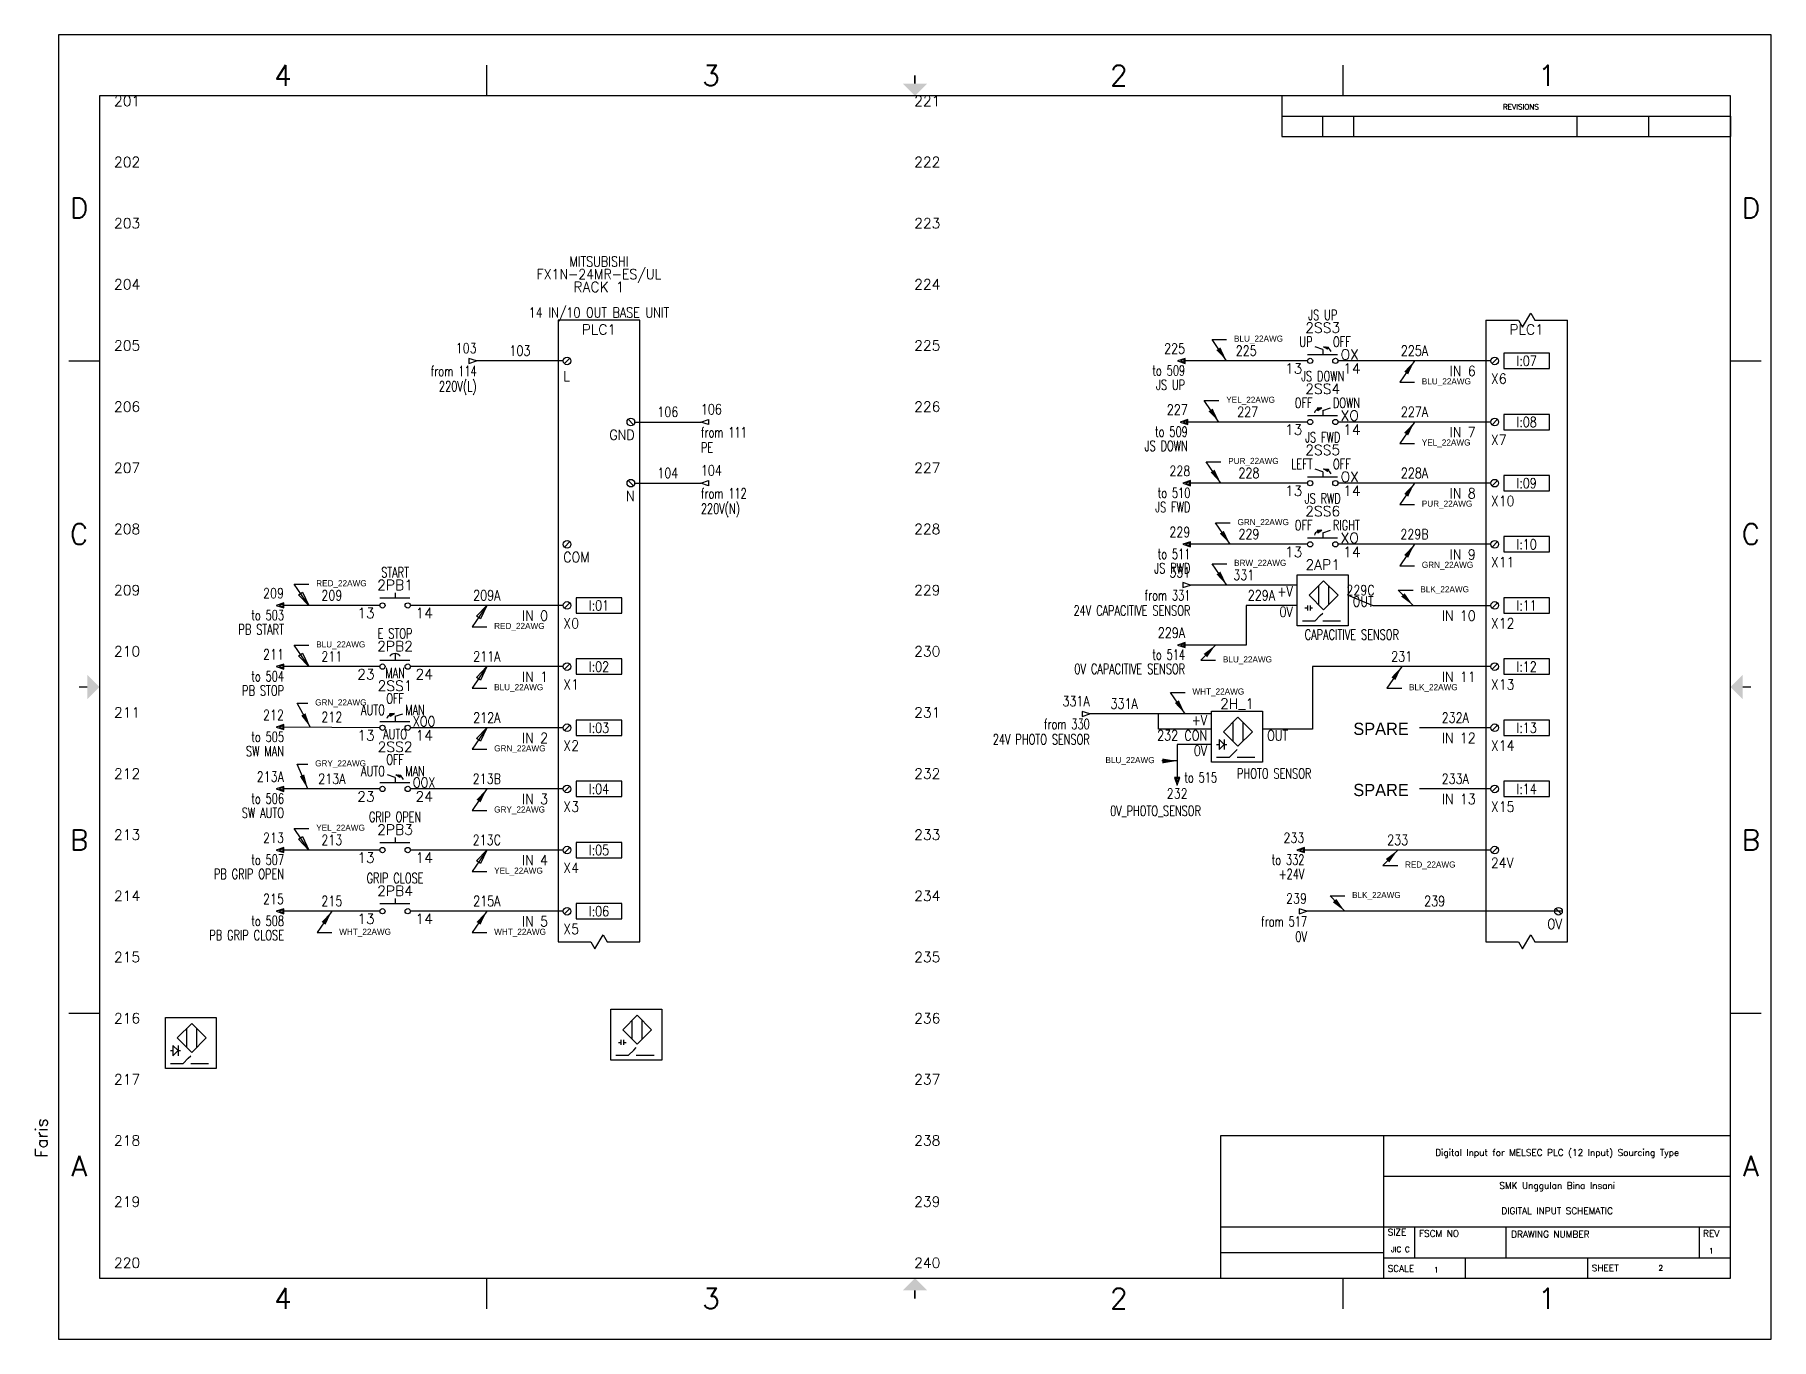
# Model space of a CAD drawing. Extents: x -0.3 to 21, y 0 to 16.
import ezdxf
from ezdxf.enums import TextEntityAlignment as Align

# ---------------------------------------------------------------- set-up
doc = ezdxf.new("R2010")
doc.units = 0
doc.header["$MEASUREMENT"] = 0
for name, color, linetype in [('BLK_22AWG', 7, 'Continuous'), ('BLU_22AWG', 7, 'Continuous'), ('BRW_22AWG', 7, 'Continuous'), ('DESC', 1, 'Continuous'), ('GRN_22AWG', 7, 'Continuous'), ('GRY_20AWG', 9, 'Continuous'), ('GRY_22AWG', 7, 'Continuous'), ('MISC', 2, 'Continuous'), ('POS', 3, 'Continuous'), ('PUR_22AWG', 7, 'Continuous'), ('RED_22AWG', 7, 'Continuous'), ('SYMS', 7, 'Continuous'), ('TAGS', 51, 'Continuous'), ('TB_LABELS', 1, 'Continuous'), ('TERMS', 4, 'Continuous'), ('Title Block', 7, 'Continuous'), ('Viewport', 7, 'Continuous'), ('WHT_22AWG', 7, 'Continuous'), ('WIRENO', 70, 'Continuous'), ('WIREREF', 61, 'Continuous'), ('WIREREF_DEST', 61, 'Continuous'), ('XREF', 7, 'Continuous'), ('YEL_22AWG', 7, 'Continuous')]:
    doc.layers.add(name, color=color, linetype=linetype)
doc.styles.add('Roman', font='romans')
doc.styles.add('WD', font='romans.shx')
doc.dimstyles.get("Standard").update_dxf_attribs({"dimtxt": 0.18, "dimasz": 0.18, "dimexe": 0.18, "dimexo": 0.0625, "dimgap": 0.09, "dimtad": 0, "dimtih": 1, "dimtoh": 1, "dimdec": 4, "dimzin": 0, "dimdsep": 46, "dimtxsty": 'Standard', "dimcen": 0.09, "dimadec": 0, "dimazin": 0, "dimtfac": 1, "dimtdec": 4, "dimtofl": 0, "dimtmove": 0, "dimatfit": 3, "dimfxl": 1, "dimtolj": 1, "dimtzin": 0, "dimarcsym": 0})

msp = doc.modelspace()

# ---------------------------------------------------------------- texts
at = {"layer": 'MISC', "char_height": 0.075}
for s, insert, attachment_point in [('\\A1;BLU_22AWG', (14.412, 12.262), 4), ('\\A1;BLU_22AWG', (16.715, 11.738), 4), ('YEL_22AWG', (14.317, 11.512), 4), ('YEL_22AWG', (16.715, 10.988), 4), ('\\A1;PUR_22AWG', (14.341, 10.762), 4), ('\\A1;PUR_22AWG', (16.715, 10.238), 4), ('\\A1;GRN_22AWG', (14.455, 10.012), 4), ('\\A1;BRW_22AWG', (14.413, 9.512), 4), ('\\A1;GRN_22AWG', (16.715, 9.488), 4), ('\\A1;RED_22AWG', (3.158, 9.262), 4), ('\\A1;BLK_22AWG', (16.697, 9.188), 4), ('\\A1;RED_22AWG', (5.34, 8.738), 4), ('BLU_22AWG', (3.158, 8.512), 4), ('\\A1;BLU_22AWG', (14.276, 8.328), 4), ('BLU_22AWG', (5.34, 7.987), 4), ('\\A1;WHT_22AWG', (13.902, 7.934), 4), ('\\A1;BLK_22AWG', (16.558, 7.987), 4), ('GRN_22AWG', (3.145, 7.8), 4), ('GRN_22AWG', (5.34, 7.237), 4), ('GRY_22AWG', (3.145, 7.053), 4), ('\\A1;BLU_22AWG', (13.438, 7.093), 6), ('GRY_22AWG', (5.34, 6.487), 4), ('\\A1;YEL_22AWG', (3.158, 6.263), 4), ('\\A1;YEL_22AWG', (5.34, 5.737), 4), ('\\A1;RED_22AWG', (16.509, 5.812), 4), ('\\A1;BLK_22AWG', (15.86, 5.438), 4), ('WHT_22AWG', (3.44, 4.987), 4), ('WHT_22AWG', (5.34, 4.987), 4)]:
    msp.add_mtext(s, dxfattribs=dict(at, insert=insert, attachment_point=attachment_point))
at = {"layer": 'SYMS', "style": 'WD'}
for s, p in [('202', (1, 14.438)), ('222', (10.812, 14.438)), ('203', (1, 13.688)), ('223', (10.812, 13.688)), ('204', (1, 12.938)), ('224', (10.812, 12.938)), ('205', (1, 12.188)), ('225', (10.812, 12.188)), ('206', (1, 11.438)), ('226', (10.812, 11.438)), ('207', (1, 10.688)), ('227', (10.812, 10.688)), ('208', (1, 9.938)), ('228', (10.812, 9.938)), ('209', (1, 9.188)), ('229', (10.812, 9.188)), ('210', (1, 8.438)), ('230', (10.812, 8.438)), ('211', (1, 7.688)), ('231', (10.812, 7.688)), ('212', (1, 6.938)), ('232', (10.812, 6.938)), ('213', (1, 6.188)), ('233', (10.812, 6.188)), ('214', (1, 5.438)), ('234', (10.812, 5.438)), ('215', (1, 4.688)), ('235', (10.812, 4.688)), ('216', (1, 3.937)), ('236', (10.812, 3.937)), ('217', (1, 3.188)), ('237', (10.812, 3.188)), ('218', (1, 2.438)), ('238', (10.812, 2.438)), ('219', (1, 1.688)), ('239', (10.812, 1.688)), ('220', (1, 0.938)), ('240', (10.812, 0.938))]:
    msp.add_text(s, height=0.125, dxfattribs=at).set_placement(p, align=Align.MIDDLE_RIGHT)
at = {"layer": 'SYMS', "char_height": 0.15, "attachment_point": 1}
for insert in [(15.875, 7.562), (15.875, 6.812)]:
    msp.add_mtext_dynamic_manual_height_columns('SPARE', width=0.9375, gutter_width=1, heights=[0], dxfattribs=dict(at, insert=insert))

# ---------------------------------------------------------------- blocks, each defined once
blk = doc.blocks.new('ANSI_border_C')
for p, q in [((20.5, 0.75), (20.5, 2.5)), ((14.25, 0.75), (20.5, 0.75))]:
    blk.add_line(p, q)
at = {"layer": 'Title Block'}
for p, q in [((0, 16), (0, 0)), ((21, 16), (0, 16)), ((21, 0), (21, 16)), ((5.25, 15.25), (5.25, 15.625)), ((15.75, 15.25), (15.75, 15.625)), ((0.5, 15.25), (0.5, 0.75)), ((20.5, 15.25), (0.5, 15.25)), ((15, 15.25), (15, 15)), ((20.5, 0.75), (20.5, 15.25)), ((15, 15), (20.5, 15)), ((0.125, 12), (0.5, 12)), ((20.5, 12), (20.875, 12)), ((0.125, 4), (0.5, 4)), ((20.5, 4), (20.875, 4)), ((0.5, 0.75), (20.5, 0.75)), ((5.25, 0.375), (5.25, 0.75)), ((15.75, 0.375), (15.75, 0.75)), ((0, 0), (21, 0))]:
    blk.add_line(p, q, dxfattribs=at)
at = {"layer": 'Title Block', "const_width": 0.02}
for points in [[(10.5, 15.5), (10.5, 15.4)], [(0.25, 8), (0.35, 8)], [(20.75, 8), (20.65, 8)], [(10.5, 0.5), (10.5, 0.6)]]:
    blk.add_lwpolyline(points, dxfattribs=at)
at = {"layer": 'Title Block'}
for points in [[(10.35, 15.4), (10.65, 15.4), (10.5, 15.25)], [(0.35, 7.85), (0.35, 8.15), (0.5, 8)], [(20.65, 7.85), (20.65, 8.15), (20.5, 8)], [(10.35, 0.6), (10.65, 0.6), (10.5, 0.75)]]:
    blk.add_solid(points, dxfattribs=at)
at = {"layer": 'Title Block', "style": 'Roman'}
for s, p in [('4', (2.75, 15.5)), ('3', (8, 15.5)), ('2', (13, 15.5)), ('1', (18.25, 15.5)), ('D', (0.25, 13.875)), ('D', (20.75, 13.875)), ('C', (0.25, 9.875)), ('C', (20.75, 9.875)), ('B', (0.25, 6.125)), ('B', (20.75, 6.125)), ('A', (0.25, 2.125)), ('A', (20.75, 2.125)), ('4', (2.75, 0.5)), ('3', (8, 0.5)), ('2', (13, 0.5)), ('1', (18.25, 0.5))]:
    blk.add_text(s, height=0.25, dxfattribs=at).set_placement(p, align=Align.MIDDLE_CENTER)
blk.add_text('REVISIONS', height=0.065, dxfattribs=at).set_placement((17.71, 15.083))
blk = doc.blocks.new('JIC_border_C')
blk.add_blockref('ANSI_border_C', (0, 0))
blk = doc.blocks.new('JIC_REVblock_C')
blk.add_line((0, 0), (0, -0.25))
at = {"layer": 'Title Block'}
for p, q in [((-5.5, 0), (-5.5, -0.25)), ((-5.5, 0), (0, 0)), ((-5, -0.25), (-5, 0)), ((-4.62, -0.25), (-4.62, 0)), ((-1.88, -0.25), (-1.88, 0)), ((-1, -0.25), (-1, 0)), ((-5.5, -0.25), (0, -0.25))]:
    blk.add_line(p, q, dxfattribs=at)
at = {"style": 'WD'}
for tag, p in [('ZONE', (-5.391, -0.16)), ('REV', (-4.92, -0.16)), ('DESCRIPTION', (-3.618, -0.16)), ('DATE', (-1.552, -0.16)), ('APPROVED', (-0.759, -0.16))]:
    blk.add_attdef(tag, p, '', height=0.065, dxfattribs=at)
at = {"style": 'WD', "flags": 1}
blk.add_attdef('WD_TB', (-4.505, -0.154), '', height=0.03, dxfattribs=at)
blk = doc.blocks.new('JIC_tblock_desc_C')
for p, q in [((0, 0), (0, 1.75)), ((-6.25, 0), (0, 0))]:
    blk.add_line(p, q)
at = {"layer": 'Title Block'}
for p, q in [((-6.25, 0), (-6.25, 1.75)), ((-6.25, 1.75), (0, 1.75)), ((-4.25, 0), (-4.25, 1.75)), ((-4.25, 1.25), (0, 1.25)), ((-6.25, 0.63), (0, 0.63)), ((-3.87, 0.25), (-3.87, 0.63)), ((-2.75, 0.25), (-2.75, 0.63)), ((-0.38, 0.25), (-0.38, 0.63)), ((-6.25, 0.315), (-4.25, 0.315)), ((-4.25, 0.25), (0, 0.25)), ((-3.25, 0), (-3.25, 0.25)), ((-1.75, 0), (-1.75, 0.25))]:
    blk.add_line(p, q, dxfattribs=at)
at = {"color": 0, "style": 'Roman', "flags": 8}
for tag, p in [('FNAME', (-20.636, 6.819)), ('REVDATE', (-20.636, 4.106)), ('USER', (-20.636, 1.477))]:
    blk.add_attdef(tag, p, '', height=0.15, rotation=90, dxfattribs=at)
at = {"style": 'WD'}
for tag, p in [('PROJDESC', (-2.125, 1.5)), ('TITLE1', (-2.125, 1.095)), ('TITLE2', (-2.125, 0.785))]:
    blk.add_attdef(tag, text='', height=0.08, dxfattribs=at).set_placement(p, align=Align.CENTER)
at = {"style": 'WD', "flags": 1}
blk.add_attdef('WD_TB', (-5.57, 0.177), '', height=0.086, dxfattribs=at)
at = {"style": 'WD'}
for tag, p in [('SIZE', (-4.162, 0.32)), ('FSCM_NO', (-3.4, 0.337)), ('DWG_NO', (-1.659, 0.337)), ('REV', (-0.265, 0.303)), ('SCALE', (-3.634, 0.069)), ('SHEET', (-0.883, 0.092))]:
    blk.add_attdef(tag, p, '', height=0.065, dxfattribs=at)
at = {"layer": 'TB_LABELS', "style": 'WD'}
for s, p in [('SIZE', (-4.204, 0.604)), ('FSCM NO', (-3.819, 0.588)), ('DRAWING NUMBER', (-2.689, 0.579)), ('REV', (-0.336, 0.588)), ('SCALE', (-4.204, 0.158)), ('SHEET', (-1.701, 0.164))]:
    blk.add_text(s, height=0.08, dxfattribs=at).set_placement(p, align=Align.TOP_LEFT)
blk = doc.blocks.new('PLCIO_AAD')
at = {"layer": 'SYMS'}
for p, q in [((0.5, 0.5), (-0.5, 0.5)), ((-0.5, 0.5), (-0.5, -7.125)), ((0.5, -7.125), (0.5, 0.5)), ((-0.357, 0.033), (-0.424, -0.033)), ((0.357, -0.717), (0.424, -0.783)), ((0.357, -1.467), (0.424, -1.533)), ((-0.357, -2.217), (-0.424, -2.283)), ((-0.357, -2.967), (-0.424, -3.033)), ((0.281, -2.906), (-0.281, -2.906)), ((-0.281, -2.906), (-0.281, -3.094)), ((0.281, -3.094), (0.281, -2.906)), ((-0.281, -3.094), (0.281, -3.094)), ((-0.357, -3.717), (-0.424, -3.783)), ((0.281, -3.656), (-0.281, -3.656)), ((-0.281, -3.656), (-0.281, -3.844)), ((0.281, -3.844), (0.281, -3.656)), ((-0.281, -3.844), (0.281, -3.844)), ((-0.357, -4.467), (-0.424, -4.533)), ((0.281, -4.406), (-0.281, -4.406)), ((-0.281, -4.406), (-0.281, -4.594)), ((0.281, -4.594), (0.281, -4.406)), ((-0.281, -4.594), (0.281, -4.594)), ((-0.357, -5.217), (-0.424, -5.283)), ((0.281, -5.156), (-0.281, -5.156)), ((-0.281, -5.156), (-0.281, -5.344)), ((0.281, -5.344), (0.281, -5.156)), ((-0.281, -5.344), (0.281, -5.344)), ((0.281, -5.906), (-0.281, -5.906)), ((-0.281, -5.906), (-0.281, -6.094)), ((0.281, -6.094), (0.281, -5.906)), ((-0.357, -5.967), (-0.424, -6.033)), ((-0.281, -6.094), (0.281, -6.094)), ((-0.357, -6.717), (-0.424, -6.783)), ((0.281, -6.656), (-0.281, -6.656)), ((-0.281, -6.656), (-0.281, -6.844)), ((0.281, -6.844), (0.281, -6.656)), ((-0.281, -6.844), (0.281, -6.844)), ((-0.5, -7.125), (-0.1, -7.125)), ((-0.1, -7.125), (-0.05, -7.212)), ((-0.05, -7.212), (0.05, -7.038)), ((0.05, -7.038), (0.1, -7.125)), ((0.1, -7.125), (0.5, -7.125))]:
    blk.add_line(p, q, dxfattribs=at)
for centre in [(-0.391, 0), (0.391, -0.75), (0.391, -1.5), (-0.391, -2.25), (-0.391, -3), (-0.391, -3.75), (-0.391, -4.5), (-0.391, -5.25), (-0.391, -6), (-0.391, -6.75)]:
    blk.add_circle(centre, 0.0469, dxfattribs=at)
at = {"layer": 'SYMS', "style": 'WD'}
for tag, width, p in [('INST', 0.8, (0, 1.482)), ('MFG', 0.8, (0, 1.156)), ('LOC', 0.8, (0, 1.312)), ('CAT', 0.9, (0, 1)), ('DESC', 0.8, (0, 0.53))]:
    blk.add_attdef(tag, text='', height=0.125, dxfattribs=dict(at, width=width)).set_placement(p, align=Align.CENTER)
at = {"layer": 'SYMS', "linetype": 'Continuous', "style": 'WD', "flags": 9}
blk.add_attdef('ASSYCODE', text='', height=0.01, dxfattribs=at).set_placement((0.23, 1.071), align=Align.CENTER)
at = {"layer": 'SYMS', "style": 'WD'}
for tag, p in [('LINE1', (0, 0.844)), ('LINE2', (0, 0.688)), ('TAG', (0, 0.322))]:
    blk.add_attdef(tag, text='', height=0.125, dxfattribs=at).set_placement(p, align=Align.CENTER)
at = {"layer": 'SYMS', "style": 'WD', "flags": 1}
for tag, p in [('X4TERM01', (-0.438, 0)), ('X1TERM02', (0.438, -0.75)), ('X1TERM03', (0.438, -1.5)), ('X4TERM04', (-0.438, -2.25)), ('X4TERM05', (-0.438, -3)), ('X4TERM06', (-0.438, -3.75)), ('X4TERM07', (-0.438, -4.5)), ('X4TERM08', (-0.438, -5.25)), ('X4TERM09', (-0.438, -6)), ('X4TERM10', (-0.438, -6.75))]:
    blk.add_attdef(tag, p, '', height=0.01, dxfattribs=at)
at = {"layer": 'SYMS', "style": 'WD'}
for tag, width, p in [('TERMDESC01', 0.8, (-0.625, -0.062)), ('TERMDESC02', 0.9, (-0.625, -0.812)), ('TERM02', 0.9, (0.438, -0.844)), ('TERMDESC03', 0.9, (-0.625, -1.562)), ('TERM03', 0.9, (0.438, -1.594)), ('TERMDESC04', 0.8, (-0.625, -2.312)), ('TERMDESC05', 0.9, (-0.625, -3.062)), ('TERMDESC06', 0.9, (-0.625, -3.812)), ('TERMDESC07', 0.9, (-0.625, -4.562)), ('TERMDESC08', 0.9, (-0.625, -5.312)), ('TERMDESC09', 0.9, (-0.625, -6.062)), ('TERMDESC10', 0.9, (-0.625, -6.812))]:
    blk.add_attdef(tag, text='', height=0.125, dxfattribs=dict(at, width=width)).set_placement(p, align=Align.TOP_RIGHT)
at = {"layer": 'SYMS', "style": 'WD', "width": 0.9}
for tag, p in [('TERM01', (-0.438, -0.125)), ('TERM04', (-0.438, -2.344)), ('TERM05', (-0.438, -3.156)), ('TERM06', (-0.438, -3.906)), ('TERM07', (-0.438, -4.656)), ('TERM08', (-0.438, -5.406)), ('TERM09', (-0.438, -6.156)), ('TERM10', (-0.438, -6.906))]:
    blk.add_attdef(tag, text='', height=0.125, dxfattribs=at).set_placement(p, align=Align.TOP_LEFT)
at = {"layer": 'SYMS', "style": 'WD', "width": 0.8}
for tag, p in [('TAGA05', (0, -3)), ('TAGA06', (0, -3.75)), ('TAGA07', (0, -4.5)), ('TAGA08', (0, -5.25)), ('TAGA09', (0, -6)), ('TAGA10', (0, -6.75))]:
    blk.add_attdef(tag, text='', height=0.125, dxfattribs=at).set_placement(p, align=Align.MIDDLE_CENTER)
at = {"layer": 'SYMS', "style": 'WD', "width": 0.9}
for tag, p in [('DESCA05', (1.25, -2.969)), ('DESCB05', (1.25, -3.125)), ('DESCC05', (1.25, -3.281)), ('DESCD05', (1.25, -3.438)), ('DESCE05', (1.25, -3.594)), ('DESCA06', (1.25, -3.719)), ('DESCB06', (1.25, -3.875)), ('DESCC06', (1.25, -4.031)), ('DESCD06', (1.25, -4.188)), ('DESCE06', (1.25, -4.344)), ('DESCA07', (1.25, -4.469)), ('DESCB07', (1.25, -4.625)), ('DESCC07', (1.25, -4.781)), ('DESCD07', (1.25, -4.938)), ('DESCE07', (1.25, -5.094)), ('DESCA08', (1.25, -5.219)), ('DESCB08', (1.25, -5.375)), ('DESCC08', (1.25, -5.531)), ('DESCD08', (1.25, -5.688)), ('DESCE08', (1.25, -5.844)), ('DESCA09', (1.25, -5.969)), ('DESCB09', (1.25, -6.125)), ('DESCC09', (1.25, -6.281)), ('DESCD09', (1.25, -6.438)), ('DESCE09', (1.25, -6.594)), ('DESCA10', (1.25, -6.719)), ('DESCB10', (1.25, -6.875)), ('DESCC10', (1.25, -7.031)), ('DESCD10', (1.25, -7.188)), ('DESCE10', (1.25, -7.344))]:
    blk.add_attdef(tag, p, '', height=0.125, dxfattribs=at)
blk = doc.blocks.new('PLCIO_C70')
at = {"layer": 'SYMS'}
for p, q in [((-0.5, 0.5), (-0.1, 0.5)), ((-0.5, 0.5), (-0.5, -7.125)), ((-0.1, 0.5), (-0.05, 0.413)), ((-0.05, 0.413), (0.05, 0.587)), ((0.05, 0.587), (0.1, 0.5)), ((0.1, 0.5), (0.5, 0.5)), ((0.5, -7.125), (0.5, 0.5)), ((-0.357, 0.033), (-0.424, -0.033)), ((0.281, 0.094), (-0.281, 0.094)), ((-0.281, 0.094), (-0.281, -0.094)), ((0.281, -0.094), (0.281, 0.094)), ((-0.281, -0.094), (0.281, -0.094)), ((-0.357, -0.717), (-0.424, -0.783)), ((0.281, -0.656), (-0.281, -0.656)), ((-0.281, -0.656), (-0.281, -0.844)), ((-0.281, -0.844), (0.281, -0.844)), ((0.281, -0.844), (0.281, -0.656)), ((-0.357, -1.467), (-0.424, -1.533)), ((0.281, -1.406), (-0.281, -1.406)), ((-0.281, -1.406), (-0.281, -1.594)), ((0.281, -1.594), (0.281, -1.406)), ((-0.281, -1.594), (0.281, -1.594)), ((-0.357, -2.217), (-0.424, -2.283)), ((0.281, -2.156), (-0.281, -2.156)), ((-0.281, -2.156), (-0.281, -2.344)), ((0.281, -2.344), (0.281, -2.156)), ((-0.281, -2.344), (0.281, -2.344)), ((-0.357, -2.967), (-0.424, -3.033)), ((0.281, -2.906), (-0.281, -2.906)), ((-0.281, -2.906), (-0.281, -3.094)), ((0.281, -3.094), (0.281, -2.906)), ((-0.281, -3.094), (0.281, -3.094)), ((-0.357, -3.717), (-0.424, -3.783)), ((0.281, -3.656), (-0.281, -3.656)), ((-0.281, -3.656), (-0.281, -3.844)), ((0.281, -3.844), (0.281, -3.656)), ((-0.281, -3.844), (0.281, -3.844)), ((-0.357, -4.467), (-0.424, -4.533)), ((0.281, -4.406), (-0.281, -4.406)), ((-0.281, -4.406), (-0.281, -4.594)), ((0.281, -4.594), (0.281, -4.406)), ((-0.281, -4.594), (0.281, -4.594)), ((-0.357, -5.217), (-0.424, -5.283)), ((0.281, -5.156), (-0.281, -5.156)), ((-0.281, -5.156), (-0.281, -5.344)), ((0.281, -5.344), (0.281, -5.156)), ((-0.281, -5.344), (0.281, -5.344)), ((-0.357, -5.967), (-0.424, -6.033)), ((0.357, -6.717), (0.424, -6.783)), ((-0.5, -7.125), (-0.1, -7.125)), ((-0.1, -7.125), (-0.05, -7.212)), ((-0.05, -7.212), (0.05, -7.038)), ((0.05, -7.038), (0.1, -7.125)), ((0.1, -7.125), (0.5, -7.125))]:
    blk.add_line(p, q, dxfattribs=at)
for centre in [(-0.391, 0), (-0.391, -0.75), (-0.391, -1.5), (-0.391, -2.25), (-0.391, -3), (-0.391, -3.75), (-0.391, -4.5), (-0.391, -5.25), (-0.391, -6), (0.391, -6.75)]:
    blk.add_circle(centre, 0.0469, dxfattribs=at)
at = {"style": 'WD', "width": 0.8}
for tag, p in [('INST', (0, 1.482)), ('LOC', (0, 1.312))]:
    blk.add_attdef(tag, text='', height=0.125, dxfattribs=at).set_placement(p, align=Align.CENTER)
at = {"style": 'WD'}
blk.add_attdef('TAG_1', text='', height=0.125, dxfattribs=at).set_placement((0, 0.322), align=Align.CENTER)
at = {"layer": 'SYMS', "style": 'WD', "flags": 1}
for tag, p in [('X4TERM11', (-0.438, 0)), ('X4TERM12', (-0.438, -0.75)), ('X4TERM13', (-0.438, -1.5)), ('X4TERM14', (-0.438, -2.25)), ('X4TERM15', (-0.438, -3)), ('X4TERM16', (-0.438, -3.75)), ('X4TERM17', (-0.438, -4.5)), ('X4TERM18', (-0.438, -5.25)), ('X4TERM19', (-0.438, -6)), ('X1TERM20', (0.438, -6.75))]:
    blk.add_attdef(tag, p, '', height=0.01, dxfattribs=at)
at = {"layer": 'SYMS', "style": 'WD', "width": 0.8}
for tag, p in [('TAGA11', (0, 0)), ('TAGA12', (0, -0.75)), ('TAGA13', (0, -1.5)), ('TAGA14', (0, -2.25)), ('TAGA15', (0, -3)), ('TAGA16', (0, -3.75)), ('TAGA17', (0, -4.5)), ('TAGA18', (0, -5.25))]:
    blk.add_attdef(tag, text='', height=0.125, dxfattribs=at).set_placement(p, align=Align.MIDDLE_CENTER)
at = {"layer": 'SYMS', "style": 'WD', "width": 0.9}
for tag, p in [('DESCA11', (1.25, 0.031)), ('DESCB11', (1.25, -0.125)), ('DESCC11', (1.25, -0.281)), ('DESCD11', (1.25, -0.438)), ('DESCE11', (1.25, -0.594)), ('DESCA12', (1.25, -0.719)), ('DESCB12', (1.25, -0.875)), ('DESCC12', (1.25, -1.031)), ('DESCD12', (1.25, -1.188)), ('DESCE12', (1.25, -1.344)), ('DESCA13', (1.25, -1.469)), ('DESCB13', (1.25, -1.625)), ('DESCC13', (1.25, -1.781)), ('DESCD13', (1.25, -1.938)), ('DESCE13', (1.25, -2.094)), ('DESCA14', (1.25, -2.219)), ('DESCB14', (1.25, -2.375)), ('DESCC14', (1.25, -2.531)), ('DESCD14', (1.25, -2.688)), ('DESCE14', (1.25, -2.844)), ('DESCA15', (1.25, -2.969)), ('DESCB15', (1.25, -3.125)), ('DESCC15', (1.25, -3.281)), ('DESCD15', (1.25, -3.438)), ('DESCE15', (1.25, -3.594)), ('DESCA16', (1.25, -3.719)), ('DESCB16', (1.25, -3.875)), ('DESCC16', (1.25, -4.031)), ('DESCD16', (1.25, -4.188)), ('DESCE16', (1.25, -4.344)), ('DESCA17', (1.25, -4.469)), ('DESCB17', (1.25, -4.625)), ('DESCC17', (1.25, -4.781)), ('DESCD17', (1.25, -4.938)), ('DESCE17', (1.25, -5.094)), ('DESCA18', (1.25, -5.219)), ('DESCB18', (1.25, -5.375)), ('DESCC18', (1.25, -5.531)), ('DESCD18', (1.25, -5.688)), ('DESCE18', (1.25, -5.844))]:
    blk.add_attdef(tag, p, '', height=0.125, dxfattribs=at)
at = {"layer": 'SYMS', "style": 'WD'}
for tag, width, p in [('TERMDESC11', 0.9, (-0.625, -0.062)), ('TERMDESC12', 0.9, (-0.625, -0.812)), ('TERMDESC13', 0.9, (-0.625, -1.562)), ('TERMDESC14', 0.9, (-0.625, -2.312)), ('TERMDESC15', 0.9, (-0.625, -3.062)), ('TERMDESC16', 0.9, (-0.625, -3.812)), ('TERMDESC17', 0.9, (-0.625, -4.562)), ('TERMDESC18', 0.9, (-0.625, -5.312)), ('TERMDESC19', 0.8, (-0.625, -6.062)), ('TERMDESC20', 0.9, (-0.625, -6.812)), ('TERM20', 0.9, (0.438, -6.844))]:
    blk.add_attdef(tag, text='', height=0.125, dxfattribs=dict(at, width=width)).set_placement(p, align=Align.TOP_RIGHT)
at = {"layer": 'SYMS', "style": 'WD', "width": 0.9}
for tag, p in [('TERM11', (-0.438, -0.156)), ('TERM12', (-0.438, -0.906)), ('TERM13', (-0.438, -1.656)), ('TERM14', (-0.438, -2.406)), ('TERM15', (-0.438, -3.156)), ('TERM16', (-0.438, -3.906)), ('TERM17', (-0.438, -4.656)), ('TERM18', (-0.438, -5.406)), ('TERM19', (-0.438, -6.094))]:
    blk.add_attdef(tag, text='', height=0.125, dxfattribs=at).set_placement(p, align=Align.TOP_LEFT)
blk = doc.blocks.new('HPB11')
for p, q in [((-0.185, 0.094), (0.18, 0.094)), ((0, 0.156), (0, 0.094))]:
    blk.add_line(p, q)
for centre in [(-0.155, 0), (0.155, 0)]:
    blk.add_circle(centre, 0.0322)
at = {"style": 'WD', "width": 0.7}
for tag, p in [('INST', (0, 0.826)), ('LOC', (0, 0.656)), ('DESC1', (0, 0.5)), ('DESC2', (0, 0.344)), ('XREF', (0, -0.219))]:
    blk.add_attdef(tag, text='', height=0.125, dxfattribs=at).set_placement(p, align=Align.CENTER)
at = {"style": 'WD'}
blk.add_attdef('TAG1', text='', height=0.125, dxfattribs=at).set_placement((0, 0.188), align=Align.CENTER)
for tag, p in [('X2LINK', (0, 0.219)), ('X8LINK', (0, 0))]:
    blk.add_attdef(tag, p, '', height=0.01, dxfattribs=at)
for tag, p, height, flags in [('X4TERM01', (-0.188, 0), 0.0125, 1), ('X1TERM02', (0.188, 0), 0.0125, 1), ('FAMILY', (0.205, 0.152), 0.01, 9), ('CONTACT', (0.205, 0.136), 0.01, 1)]:
    blk.add_attdef(tag, p, '', height=height, dxfattribs=dict(at, flags=flags))
at = {"linetype": 'Continuous', "style": 'WD', "flags": 9}
for tag, p in [('ASSYCODE', (0.23, 0.071)), ('MFG', (0.228, 0.089)), ('CAT', (0.23, 0.108))]:
    blk.add_attdef(tag, text='', height=0.01, dxfattribs=at).set_placement(p, align=Align.CENTER)
at = {"linetype": 'Continuous', "style": 'WD', "flags": 8}
blk.add_attdef('TERM01', text='', height=0.125, dxfattribs=at).set_placement((-0.25, -0.031), align=Align.TOP_RIGHT)
blk.add_attdef('TERM02', text='', height=0.125, dxfattribs=at).set_placement((0.25, -0.031), align=Align.TOP_LEFT)
blk = doc.blocks.new('HPB11M')
for p, q in [((-0.185, 0.08), (0.18, 0.08)), ((0, 0.16), (0, 0.08))]:
    blk.add_line(p, q)
for centre in [(-0.155, 0), (0.155, 0)]:
    blk.add_circle(centre, 0.0322)
blk.add_arc((0, 0.082), 0.0781, 36.8699, 143.1301)
at = {"style": 'WD', "width": 0.7}
for tag, p in [('INST', (0, 0.826)), ('LOC', (0, 0.656)), ('DESC1', (0, 0.5)), ('DESC2', (0, 0.344)), ('XREF', (0, -0.219))]:
    blk.add_attdef(tag, text='', height=0.125, dxfattribs=at).set_placement(p, align=Align.CENTER)
at = {"style": 'WD'}
blk.add_attdef('TAG1', text='', height=0.125, dxfattribs=at).set_placement((0, 0.188), align=Align.CENTER)
for tag, p in [('X2LINK', (0, 0.219)), ('X8LINK', (0, 0))]:
    blk.add_attdef(tag, p, '', height=0.01, dxfattribs=at)
for tag, p, height, flags in [('X4TERM01', (-0.188, 0), 0.0125, 1), ('X1TERM02', (0.188, 0), 0.0125, 1), ('FAMILY', (0.205, 0.152), 0.01, 9), ('CONTACT', (0.205, 0.136), 0.01, 1)]:
    blk.add_attdef(tag, p, '', height=height, dxfattribs=dict(at, flags=flags))
at = {"linetype": 'Continuous', "style": 'WD', "flags": 9}
for tag, p in [('ASSYCODE', (0.23, 0.069)), ('MFG', (0.23, 0.089)), ('CAT', (0.23, 0.108))]:
    blk.add_attdef(tag, text='', height=0.01, dxfattribs=at).set_placement(p, align=Align.CENTER)
at = {"linetype": 'Continuous', "style": 'WD', "flags": 8}
blk.add_attdef('TERM01', text='', height=0.125, dxfattribs=at).set_placement((-0.25, -0.031), align=Align.TOP_RIGHT)
blk.add_attdef('TERM02', text='', height=0.125, dxfattribs=at).set_placement((0.25, -0.031), align=Align.TOP_LEFT)
blk = doc.blocks.new('*X119')
at = {"color": 0, "linetype": 'ByBlock'}
for p, q in [((0.005, 0.175), (0.008, 0.178)), ((0.011, 0.172), (0.017, 0.178)), ((0.016, 0.169), (0.025, 0.177)), ((0.022, 0.165), (0.033, 0.177)), ((0.027, 0.162), (0.041, 0.176)), ((0.033, 0.158), (0.05, 0.175)), ((0.038, 0.155), (0.058, 0.175)), ((0.043, 0.152), (0.057, 0.165)), ((0.049, 0.148), (0.053, 0.152))]:
    blk.add_line(p, q, dxfattribs=at)
blk = doc.blocks.new('HSS113R')
for p, q in [((-0.185, 0.078), (0.18, 0.078)), ((0, 0.141), (-0.094, 0.172)), ((0, 0.141), (0, 0.078)), ((0.009, 0.174), (0.069, 0.17)), ((0.06, 0.142), (0.009, 0.174)), ((0.069, 0.17), (0.06, 0.142))]:
    blk.add_line(p, q)
for centre in [(-0.155, 0), (0.155, 0)]:
    blk.add_circle(centre, 0.0322)
blk.add_arc((0.043, 0.097), 0.0621, 16.0385, 68.9426)
blk.add_blockref('*X119', (0.009, -0.005))
at = {"style": 'WD', "width": 0.7}
for tag, p in [('INST', (0, 1.091)), ('DESC1', (0, 0.766)), ('LOC', (0, 0.922)), ('DESC2', (0, 0.609)), ('POS2', (0, 0.297)), ('XREF', (0, -0.219))]:
    blk.add_attdef(tag, text='', height=0.125, dxfattribs=at).set_placement(p, align=Align.CENTER)
at = {"style": 'WD'}
blk.add_attdef('TAG1', text='', height=0.125, dxfattribs=at).set_placement((0, 0.453), align=Align.CENTER)
at = {"style": 'WD', "width": 0.7}
blk.add_attdef('POS1', text='', height=0.125, dxfattribs=at).set_placement((-0.125, 0.156), align=Align.RIGHT)
at = {"style": 'WD'}
for tag, p in [('X2LINK', (0, 0.219)), ('X8LINK', (0, 0))]:
    blk.add_attdef(tag, p, '', height=0.01, dxfattribs=at)
for tag, p, width in [('POS3', (0.125, 0.156), 0.7), ('STATE', (0.219, 0.016), 0.8)]:
    blk.add_attdef(tag, p, '', height=0.125, dxfattribs=dict(at, width=width))
for tag, p, height, flags in [('X4TERM01', (-0.188, 0), 0.0125, 1), ('FAMILY', (0.044, 0.053), 0.01, 9), ('CONTACT', (0.044, 0.037), 0.01, 1), ('X1TERM02', (0.188, 0), 0.0125, 1)]:
    blk.add_attdef(tag, p, '', height=height, dxfattribs=dict(at, flags=flags))
at = {"linetype": 'Continuous', "style": 'WD', "flags": 9}
for tag, p in [('MFG', (0.069, -0.005)), ('CAT', (0.069, 0.009)), ('ASSYCODE', (0.071, -0.021))]:
    blk.add_attdef(tag, text='', height=0.01, dxfattribs=at).set_placement(p, align=Align.CENTER)
at = {"linetype": 'Continuous', "style": 'WD', "flags": 8}
blk.add_attdef('TERM01', text='', height=0.125, dxfattribs=at).set_placement((-0.25, -0.031), align=Align.TOP_RIGHT)
blk.add_attdef('TERM02', text='', height=0.125, dxfattribs=at).set_placement((0.25, -0.031), align=Align.TOP_LEFT)
blk = doc.blocks.new('*X121')
at = {"color": 0, "linetype": 'ByBlock'}
for p, q in [((0.005, 0.175), (0.008, 0.178)), ((0.011, 0.172), (0.017, 0.178)), ((0.016, 0.169), (0.025, 0.177)), ((0.022, 0.165), (0.033, 0.177)), ((0.027, 0.162), (0.041, 0.176)), ((0.033, 0.158), (0.05, 0.175)), ((0.038, 0.155), (0.058, 0.175)), ((0.043, 0.152), (0.057, 0.165)), ((0.049, 0.148), (0.053, 0.152))]:
    blk.add_line(p, q, dxfattribs=at)
blk = doc.blocks.new('HSS113L')
for p, q in [((-0.185, 0.078), (0.18, 0.078)), ((-0.009, 0.174), (-0.069, 0.17)), ((-0.069, 0.17), (-0.06, 0.142)), ((-0.06, 0.142), (-0.009, 0.174)), ((0, 0.141), (0.094, 0.172)), ((0, 0.141), (0, 0.078))]:
    blk.add_line(p, q)
for centre in [(-0.155, 0), (0.155, 0)]:
    blk.add_circle(centre, 0.0322)
blk.add_arc((-0.043, 0.097), 0.0621, 111.0574, 163.9615)
at = {"xscale": -1}
blk.add_blockref('*X121', (-0.009, -0.005), dxfattribs=at)
at = {"style": 'WD', "width": 0.7}
for tag, p in [('INST', (0, 1.091)), ('DESC1', (0, 0.766)), ('LOC', (0, 0.922)), ('DESC2', (0, 0.609)), ('POS2', (0, 0.297)), ('XREF', (0, -0.219))]:
    blk.add_attdef(tag, text='', height=0.125, dxfattribs=at).set_placement(p, align=Align.CENTER)
at = {"style": 'WD'}
blk.add_attdef('TAG1', text='', height=0.125, dxfattribs=at).set_placement((0, 0.453), align=Align.CENTER)
at = {"style": 'WD', "width": 0.7}
blk.add_attdef('POS1', text='', height=0.125, dxfattribs=at).set_placement((-0.125, 0.156), align=Align.RIGHT)
at = {"style": 'WD'}
for tag, p in [('X2LINK', (0, 0.219)), ('X8LINK', (0, 0))]:
    blk.add_attdef(tag, p, '', height=0.01, dxfattribs=at)
for tag, p, width in [('POS3', (0.125, 0.156), 0.7), ('STATE', (0.219, 0.016), 0.8)]:
    blk.add_attdef(tag, p, '', height=0.125, dxfattribs=dict(at, width=width))
for tag, p, height, flags in [('X4TERM01', (-0.188, 0), 0.0125, 1), ('FAMILY', (0.044, 0.053), 0.01, 9), ('CONTACT', (0.044, 0.037), 0.01, 1), ('X1TERM02', (0.188, 0), 0.0125, 1)]:
    blk.add_attdef(tag, p, '', height=height, dxfattribs=dict(at, flags=flags))
at = {"linetype": 'Continuous', "style": 'WD', "flags": 9}
for tag, p in [('MFG', (0.069, -0.005)), ('CAT', (0.069, 0.009)), ('ASSYCODE', (0.067, -0.024))]:
    blk.add_attdef(tag, text='', height=0.01, dxfattribs=at).set_placement(p, align=Align.CENTER)
at = {"linetype": 'Continuous', "style": 'WD', "flags": 8}
blk.add_attdef('TERM01', text='', height=0.125, dxfattribs=at).set_placement((-0.25, -0.031), align=Align.TOP_RIGHT)
blk.add_attdef('TERM02', text='', height=0.125, dxfattribs=at).set_placement((0.25, -0.031), align=Align.TOP_LEFT)
blk = doc.blocks.new('*X123')
at = {"color": 0, "linetype": 'ByBlock'}
for p, q in [((0.005, 0.175), (0.008, 0.178)), ((0.011, 0.172), (0.017, 0.178)), ((0.016, 0.169), (0.025, 0.177)), ((0.022, 0.165), (0.033, 0.177)), ((0.027, 0.162), (0.041, 0.176)), ((0.033, 0.158), (0.05, 0.175)), ((0.038, 0.155), (0.058, 0.175)), ((0.043, 0.152), (0.057, 0.165)), ((0.049, 0.148), (0.053, 0.152))]:
    blk.add_line(p, q, dxfattribs=at)
blk = doc.blocks.new('HSS112R')
for p, q in [((-0.185, 0.078), (0.18, 0.078)), ((0, 0.141), (-0.094, 0.172)), ((0, 0.141), (0, 0.078)), ((0.009, 0.174), (0.069, 0.17)), ((0.06, 0.142), (0.009, 0.174)), ((0.069, 0.17), (0.06, 0.142))]:
    blk.add_line(p, q)
for centre in [(-0.155, 0), (0.155, 0)]:
    blk.add_circle(centre, 0.0322)
blk.add_arc((0.043, 0.097), 0.0621, 16.0385, 68.9426)
blk.add_blockref('*X123', (0.009, -0.005))
at = {"style": 'WD', "width": 0.7}
for tag, p in [('INST', (0, 0.982)), ('LOC', (0, 0.812)), ('DESC1', (0, 0.656)), ('DESC2', (0, 0.5)), ('XREF', (0, -0.219))]:
    blk.add_attdef(tag, text='', height=0.125, dxfattribs=at).set_placement(p, align=Align.CENTER)
at = {"style": 'WD'}
blk.add_attdef('TAG1', text='', height=0.125, dxfattribs=at).set_placement((0, 0.344), align=Align.CENTER)
at = {"style": 'WD', "width": 0.7}
blk.add_attdef('POS1', text='', height=0.125, dxfattribs=at).set_placement((-0.125, 0.172), align=Align.RIGHT)
at = {"style": 'WD'}
for tag, p, height in [('X2LINK', (0, 0.219), 0.01), ('X8LINK', (0, 0), 0.01), ('STATE', (0.219, 0.016), 0.125)]:
    blk.add_attdef(tag, p, '', height=height, dxfattribs=at)
at = {"style": 'WD', "width": 0.7}
blk.add_attdef('POS2', (0.125, 0.172), '', height=0.125, dxfattribs=at)
at = {"style": 'WD'}
for tag, p, height, flags in [('X4TERM01', (-0.188, 0), 0.0125, 1), ('X1TERM02', (0.188, 0), 0.0125, 1), ('FAMILY', (0.205, 0.152), 0.01, 9), ('CONTACT', (0.205, 0.136), 0.01, 1)]:
    blk.add_attdef(tag, p, '', height=height, dxfattribs=dict(at, flags=flags))
at = {"linetype": 'Continuous', "style": 'WD', "flags": 9}
for tag, p in [('ASSYCODE', (0.234, 0.094)), ('MFG', (0.23, 0.108)), ('CAT', (0.232, 0.121))]:
    blk.add_attdef(tag, text='', height=0.01, dxfattribs=at).set_placement(p, align=Align.CENTER)
at = {"linetype": 'Continuous', "style": 'WD', "flags": 8}
blk.add_attdef('TERM01', text='', height=0.125, dxfattribs=at).set_placement((-0.25, -0.031), align=Align.TOP_RIGHT)
blk.add_attdef('TERM02', text='', height=0.125, dxfattribs=at).set_placement((0.25, -0.031), align=Align.TOP_LEFT)
blk = doc.blocks.new('*X125')
at = {"color": 0, "linetype": 'ByBlock'}
for p, q in [((0.005, 0.175), (0.008, 0.178)), ((0.011, 0.172), (0.017, 0.178)), ((0.016, 0.169), (0.025, 0.177)), ((0.022, 0.165), (0.033, 0.177)), ((0.027, 0.162), (0.041, 0.176)), ((0.033, 0.158), (0.05, 0.175)), ((0.038, 0.155), (0.058, 0.175)), ((0.043, 0.152), (0.057, 0.165)), ((0.049, 0.148), (0.053, 0.152))]:
    blk.add_line(p, q, dxfattribs=at)
blk = doc.blocks.new('HSS112L')
for p, q in [((-0.185, 0.078), (0.18, 0.078)), ((-0.009, 0.174), (-0.069, 0.17)), ((-0.069, 0.17), (-0.06, 0.142)), ((-0.06, 0.142), (-0.009, 0.174)), ((0, 0.141), (0.094, 0.172)), ((0, 0.141), (0, 0.078))]:
    blk.add_line(p, q)
for centre in [(-0.155, 0), (0.155, 0)]:
    blk.add_circle(centre, 0.0322)
blk.add_arc((-0.043, 0.097), 0.0621, 111.0574, 163.9615)
at = {"xscale": -1}
blk.add_blockref('*X125', (-0.009, -0.005), dxfattribs=at)
at = {"style": 'WD', "width": 0.7}
for tag, p in [('INST', (0, 0.982)), ('LOC', (0, 0.812)), ('DESC1', (0, 0.656)), ('DESC2', (0, 0.5)), ('XREF', (0, -0.219))]:
    blk.add_attdef(tag, text='', height=0.125, dxfattribs=at).set_placement(p, align=Align.CENTER)
at = {"style": 'WD'}
blk.add_attdef('TAG1', text='', height=0.125, dxfattribs=at).set_placement((0, 0.344), align=Align.CENTER)
at = {"style": 'WD', "width": 0.7}
blk.add_attdef('POS1', text='', height=0.125, dxfattribs=at).set_placement((-0.125, 0.172), align=Align.RIGHT)
at = {"style": 'WD'}
for tag, p, height in [('X2LINK', (0, 0.219), 0.01), ('X8LINK', (0, 0), 0.01), ('STATE', (0.219, 0.016), 0.125)]:
    blk.add_attdef(tag, p, '', height=height, dxfattribs=at)
at = {"style": 'WD', "width": 0.7}
blk.add_attdef('POS2', (0.125, 0.172), '', height=0.125, dxfattribs=at)
at = {"style": 'WD'}
for tag, p, height, flags in [('X4TERM01', (-0.188, 0), 0.0125, 1), ('X1TERM02', (0.188, 0), 0.0125, 1), ('FAMILY', (0.205, 0.152), 0.01, 9), ('CONTACT', (0.205, 0.136), 0.01, 1)]:
    blk.add_attdef(tag, p, '', height=height, dxfattribs=dict(at, flags=flags))
at = {"linetype": 'Continuous', "style": 'WD', "flags": 9}
for tag, p in [('ASSYCODE', (0.233, 0.096)), ('MFG', (0.23, 0.108)), ('CAT', (0.232, 0.121))]:
    blk.add_attdef(tag, text='', height=0.01, dxfattribs=at).set_placement(p, align=Align.CENTER)
at = {"linetype": 'Continuous', "style": 'WD', "flags": 8}
blk.add_attdef('TERM01', text='', height=0.125, dxfattribs=at).set_placement((-0.25, -0.031), align=Align.TOP_RIGHT)
blk.add_attdef('TERM02', text='', height=0.125, dxfattribs=at).set_placement((0.25, -0.031), align=Align.TOP_LEFT)
blk = doc.blocks.new('PH_SEN')
at = {"layer": 'SYMS'}
for p, q in [((0.062, -0.406), (0.094, -0.406)), ((0.094, -0.344), (0.094, -0.469)), ((0.156, -0.406), (0.094, -0.344)), ((0.094, -0.469), (0.156, -0.406)), ((0.156, -0.344), (0.156, -0.469)), ((0.156, -0.406), (0.188, -0.406)), ((0.062, -0.562), (0.219, -0.562)), ((0.219, -0.562), (0.281, -0.5)), ((0.281, -0.5), (0.312, -0.469)), ((0.312, -0.562), (0.531, -0.562))]:
    blk.add_line(p, q, dxfattribs=at)
for points in [[(0, 0), (0.625, 0), (0.625, -0.625), (0, -0.625)], [(0.146, -0.25), (0.323, -0.073), (0.5, -0.25), (0.323, -0.427)]]:
    blk.add_lwpolyline(points, close=True, dxfattribs=at)
for points in [[(0.264, -0.368), (0.264, -0.132)], [(0.382, -0.132), (0.382, -0.368)]]:
    blk.add_lwpolyline(points, dxfattribs=at)
at = {"style": 'WD'}
for tag, flags, p in [('WDTYPE', 1, (-0.835, 0.927)), ('CAT', 9, (0.67, -0.031)), ('MFG', 9, (0.671, -0.062)), ('ASSYCODE', 9, (0.694, -0.094))]:
    blk.add_attdef(tag, text='', height=0.01, dxfattribs=dict(at, flags=flags)).set_placement(p, align=Align.CENTER)
for tag, p, height, flags in [('CONTACT', (-0.858, 1.011), 0.01, 1), ('FAMILY', (0.656, 0), 0.01, 9), ('X4TERM01', (0, -0.031), 0.005, 1), ('X4TERM02', (0, -0.219), 0.005, 1), ('X4TERM03', (0, -0.406), 0.005, 1), ('X1TERM04', (0.625, -0.219), 0.005, 1)]:
    blk.add_attdef(tag, p, '', height=height, dxfattribs=dict(at, flags=flags))
at = {"style": 'WD', "width": 0.7}
for tag, p in [('XREFNO', (-1.056, 0.512)), ('XREFNC', (-1.058, 0.367)), ('DESC1', (0.312, 0.5)), ('DESC2', (0.312, 0.344)), ('DESC3', (0.312, 0.196)), ('STATE', (-1.079, 0.078)), ('PINLIST', (-1.085, -0.211)), ('PEER_PINLIST', (-1.087, -0.355)), ('WDTAGALT', (-1.096, -0.5)), ('WD_WEBLINK', (-1.083, -0.659)), ('WD_JUMPERS', (-1.06, -0.803)), ('LOC', (-0.123, -0.781)), ('XREF', (0.312, -0.781)), ('INST', (0.769, -0.781))]:
    blk.add_attdef(tag, text='', height=0.125, dxfattribs=at).set_placement(p, align=Align.CENTER)
at = {"style": 'WD'}
blk.add_attdef('TAG1', text='', height=0.125, dxfattribs=at).set_placement((0.312, 0.031), align=Align.CENTER)
at = {"style": 'WD', "width": 0.8}
for tag, p in [('TERM01', (-0.055, -0.046)), ('TERM02', (-0.055, -0.234)), ('TERM03', (-0.055, -0.421))]:
    blk.add_attdef(tag, text='', height=0.125, dxfattribs=at).set_placement(p, align=Align.TOP_RIGHT)
blk.add_attdef('TERM04', text='', height=0.125, dxfattribs=at).set_placement((0.68, -0.234), align=Align.TOP_LEFT)
blk = doc.blocks.new('CAP_SEN')
at = {"layer": 'SYMS'}
for p, q in [((0.094, -0.406), (0.125, -0.406)), ((0.125, -0.375), (0.125, -0.438)), ((0.156, -0.375), (0.156, -0.438)), ((0.156, -0.406), (0.188, -0.406)), ((0.062, -0.562), (0.219, -0.562)), ((0.219, -0.562), (0.281, -0.5)), ((0.281, -0.5), (0.312, -0.469)), ((0.312, -0.562), (0.531, -0.562))]:
    blk.add_line(p, q, dxfattribs=at)
for points in [[(0, 0), (0.625, 0), (0.625, -0.625), (0, -0.625)], [(0.146, -0.25), (0.323, -0.073), (0.5, -0.25), (0.323, -0.427)]]:
    blk.add_lwpolyline(points, close=True, dxfattribs=at)
for points in [[(0.264, -0.368), (0.264, -0.132)], [(0.382, -0.132), (0.382, -0.368)]]:
    blk.add_lwpolyline(points, dxfattribs=at)
at = {"style": 'WD', "width": 0.7}
for tag, p in [('INST', (0.312, 0.857)), ('DESC1', (0.312, 0.531)), ('LOC', (0.312, 0.688)), ('DESC2', (0.312, 0.375)), ('XREFNO', (-0.813, 0.199)), ('DESC3', (0.312, 0.227)), ('XREFNC', (-0.813, 0.055)), ('STATE', (-0.813, -0.234)), ('PINLIST', (-0.813, -0.523)), ('PEER_PINLIST', (-0.813, -0.668)), ('WD_WEBLINK', (-0.813, -0.971)), ('WDTAGALT', (-0.813, -0.812)), ('XREF', (0.51, -0.849)), ('WD_JUMPERS', (-0.813, -1.116))]:
    blk.add_attdef(tag, text='', height=0.125, dxfattribs=at).set_placement(p, align=Align.CENTER)
at = {"style": 'WD'}
for tag, p, height, flags in [('CONTACT', (-0.608, 0.698), 0.01, 1), ('FAMILY', (0.673, -0.009), 0.01, 9), ('X4TERM01', (0, -0.125), 0.005, 1), ('X4TERM02', (0, -0.375), 0.005, 1), ('X1TERM03', (0.625, -0.25), 0.005, 1)]:
    blk.add_attdef(tag, p, '', height=height, dxfattribs=dict(at, flags=flags))
for tag, flags, p in [('WDTYPE', 1, (-0.583, 0.614)), ('ASSYCODE', 9, (0.698, -0.09)), ('MFG', 9, (0.696, -0.073)), ('CAT', 9, (0.698, -0.053))]:
    blk.add_attdef(tag, text='', height=0.01, dxfattribs=dict(at, flags=flags)).set_placement(p, align=Align.CENTER)
blk.add_attdef('TAG1', text='', height=0.125, dxfattribs=at).set_placement((0.312, 0.062), align=Align.CENTER)
at = {"style": 'WD', "width": 0.8}
for tag, p in [('TERM01', (-0.055, -0.14)), ('TERM02', (-0.055, -0.39))]:
    blk.add_attdef(tag, text='', height=0.125, dxfattribs=at).set_placement(p, align=Align.TOP_RIGHT)
blk.add_attdef('TERM03', text='', height=0.125, dxfattribs=at).set_placement((0.68, -0.265), align=Align.TOP_LEFT)
blk = doc.blocks.new('WD_MLRH')
at = {"style": 'WD'}
blk.add_attdef('RUNGFIRST', text='', height=0.125, dxfattribs=at).set_placement((-0.25, 0), align=Align.MIDDLE_RIGHT)
at = {"style": 'WD', "flags": 1}
for tag, p in [('RUNGHORV', (-0.25, -0.127)), ('RUNGDIST', (-0.25, -0.2)), ('RUNGCNT', (-0.25, -0.237)), ('RUNGINC', (-0.25, -0.163)), ('WIRE-START', (-0.25, -0.356)), ('WIRE-GSUF', (-0.25, -0.396)), ('PH3SPACE', (-0.25, -0.437)), ('WIREMODE', (-0.25, -0.281)), ('WIREFMT', (-0.25, -0.321))]:
    blk.add_attdef(tag, text='', height=0.025, dxfattribs=at).set_placement(p, align=Align.RIGHT)
blk = doc.blocks.new('HA1D1')
blk.add_lwpolyline([(0.094, 0), (0.094, -0.031), (0, 0), (0.094, 0.031), (0.094, 0)])
at = {"style": 'WD', "width": 0.8, "flags": 8}
blk.add_attdef('WIRENO', (0, 0.094), '', height=0.125, dxfattribs=at)
at = {"style": 'WD', "flags": 1}
for tag, p in [('SIGCODE', (-0.02, 0.047)), ('X4TERM01', (0, 0))]:
    blk.add_attdef(tag, p, '', height=0.01, dxfattribs=at)
at = {"style": 'WD', "width": 0.7}
for tag, p in [('XREF', (0, -0.188)), ('DESC1', (0, -0.375))]:
    blk.add_attdef(tag, p, '', height=0.125, dxfattribs=at)
blk = doc.blocks.new('WD_WNH')
at = {"linetype": 'Continuous', "style": 'WD', "width": 0.8}
blk.add_attdef('WIRENO', text='', height=0.125, dxfattribs=at).set_placement((0, 0.062), align=Align.CENTER)
at = {"style": 'WD', "flags": 1}
for tag, p in [('W01USER', (0, 0.078)), ('W02USER', (0, 0.07)), ('W03USER', (0, 0.062)), ('W04USER', (0, 0.055)), ('W05USER', (0, 0.047)), ('W06USER', (0, 0.039)), ('W07USER', (0, 0.031)), ('W08USER', (0, 0.023)), ('W09USER', (0, 0.016)), ('W10USER', (0, 0.008))]:
    blk.add_attdef(tag, text='', height=0.005, dxfattribs=at).set_placement(p, align=Align.CENTER)
blk = doc.blocks.new('HA1D3')
blk.add_lwpolyline([(-0.094, 0), (-0.094, -0.031), (0, 0), (-0.094, 0.031), (-0.094, 0)])
at = {"style": 'WD', "width": 0.8, "flags": 8}
blk.add_attdef('WIRENO', text='', height=0.125, dxfattribs=at).set_placement((0, 0.094), align=Align.RIGHT)
at = {"style": 'WD', "flags": 1}
blk.add_attdef('SIGCODE', text='', height=0.01, dxfattribs=at).set_placement((-0.02, 0.047), align=Align.RIGHT)
blk.add_attdef('X1TERM01', (0, 0), '', height=0.01, dxfattribs=at)
at = {"style": 'WD', "width": 0.7}
for tag, p in [('XREF', (0, -0.188)), ('DESC1', (0, -0.375))]:
    blk.add_attdef(tag, text='', height=0.125, dxfattribs=at).set_placement(p, align=Align.RIGHT)
blk = doc.blocks.new('HA1S3')
for points in [[(0, 0), (0, 0.031), (-0.094, 0), (0, -0.031), (0, 0)], [(-0.011, -0.016), (-0.011, 0.016), (-0.058, 0), (-0.011, -0.016)]]:
    blk.add_lwpolyline(points)
at = {"style": 'WD', "width": 0.8, "flags": 8}
blk.add_attdef('WIRENO', text='', height=0.125, dxfattribs=at).set_placement((0, 0.087), align=Align.RIGHT)
at = {"style": 'WD', "flags": 1}
blk.add_attdef('SIGCODE', text='', height=0.01, dxfattribs=at).set_placement((-0.02, 0.047), align=Align.RIGHT)
blk.add_attdef('X1TERM01', (0, 0), '', height=0.01, dxfattribs=at)
at = {"style": 'WD', "width": 0.7}
for tag, p in [('XREF', (0, -0.181)), ('DESC1', (0, -0.356))]:
    blk.add_attdef(tag, text='', height=0.125, dxfattribs=at).set_placement(p, align=Align.RIGHT)
blk = doc.blocks.new('HA1S4')
for points in [[(0, 0), (-0.031, 0), (0, -0.094), (0.031, 0), (0, 0)], [(0.016, -0.011), (-0.016, -0.011), (0, -0.058), (0.016, -0.011)]]:
    blk.add_lwpolyline(points)
at = {"style": 'WD', "width": 0.7}
for tag, p in [('DESC1', (0.088, 0.113)), ('XREF', (0.088, -0.062))]:
    blk.add_attdef(tag, p, '', height=0.125, dxfattribs=at)
at = {"style": 'WD', "flags": 1}
for tag, p in [('X2TERM01', (0, 0)), ('SIGCODE', (0.035, -0.083))]:
    blk.add_attdef(tag, p, '', height=0.01, dxfattribs=at)
at = {"style": 'WD', "width": 0.8, "flags": 8}
blk.add_attdef('WIRENO', text='', height=0.125, dxfattribs=at).set_placement((0, -0.259), align=Align.CENTER)

# ---------------------------------------------------------------- linework, layer by layer
at = {"layer": 'BLK_22AWG'}
for p, q in [((15.812, 9.125), (16.114, 9)), ((16.114, 9), (17.562, 9)), ((17.562, 8.25), (15.373, 8.25)), ((15.373, 8.25), (15.373, 7.484)), ((15.373, 7.484), (14.762, 7.484)), ((18.438, 5.25), (15.307, 5.25))]:
    msp.add_line(p, q, dxfattribs=at)
at = {"layer": 'BLU_22AWG'}
for p, q in [((15.312, 12), (13.812, 12)), ((17.562, 12), (15.688, 12)), ((15.188, 9), (14.56, 9)), ((14.56, 9), (14.56, 8.515)), ((14.56, 8.515), (13.812, 8.515)), ((3.937, 8.25), (2.763, 8.25)), ((6.188, 8.25), (4.312, 8.25)), ((14.137, 7.296), (13.715, 7.296)), ((13.715, 7.296), (13.715, 6.89))]:
    msp.add_line(p, q, dxfattribs=at)
at = {"layer": 'BRW_22AWG'}
msp.add_line((15.188, 9.25), (13.877, 9.25), dxfattribs=at)
at = {"layer": 'GRN_22AWG'}
for p, q in [((15.312, 9.75), (13.877, 9.75)), ((17.562, 9.75), (15.688, 9.75)), ((3.937, 7.5), (2.763, 7.508)), ((6.188, 7.5), (4.312, 7.5))]:
    msp.add_line(p, q, dxfattribs=at)
at = {"layer": 'GRY_20AWG'}
for p, q in [((6.188, 12), (5.125, 12)), ((7.062, 11.25), (7.875, 11.25)), ((7.062, 10.5), (7.875, 10.5)), ((17.562, 9), (17.562, 9)), ((17.562, 7.5), (16.688, 7.5)), ((17.562, 6.75), (16.688, 6.75))]:
    msp.add_line(p, q, dxfattribs=at)
at = {"layer": 'GRY_22AWG'}
for p, q in [((3.937, 6.75), (2.763, 6.75)), ((6.188, 6.75), (4.312, 6.75))]:
    msp.add_line(p, q, dxfattribs=at)
at = {"layer": 'PUR_22AWG'}
for p, q in [((15.312, 10.5), (13.877, 10.5)), ((17.562, 10.5), (15.688, 10.5))]:
    msp.add_line(p, q, dxfattribs=at)
at = {"layer": 'RED_22AWG'}
for p, q in [((3.937, 9), (2.763, 9)), ((6.188, 9), (4.312, 9)), ((17.562, 6), (15.275, 6))]:
    msp.add_line(p, q, dxfattribs=at)
at = {"layer": 'SYMS'}
for p, q in [((6.864, 3.641), (6.895, 3.641)), ((6.895, 3.672), (6.895, 3.61)), ((6.926, 3.672), (6.926, 3.61)), ((6.926, 3.641), (6.957, 3.641)), ((1.37, 3.54), (1.401, 3.54)), ((1.464, 3.54), (1.401, 3.603)), ((1.401, 3.603), (1.401, 3.478)), ((1.401, 3.478), (1.464, 3.54)), ((1.464, 3.603), (1.464, 3.478)), ((1.464, 3.54), (1.495, 3.54)), ((1.526, 3.384), (1.589, 3.446)), ((1.589, 3.446), (1.62, 3.478)), ((6.832, 3.485), (6.989, 3.485)), ((6.989, 3.485), (7.051, 3.547)), ((7.051, 3.547), (7.082, 3.579)), ((7.082, 3.485), (7.301, 3.485)), ((1.37, 3.384), (1.526, 3.384)), ((1.62, 3.384), (1.839, 3.384))]:
    msp.add_line(p, q, dxfattribs=at)
for points in [[(6.77, 4.047), (7.395, 4.047), (7.395, 3.422), (6.77, 3.422)], [(1.308, 3.946), (1.933, 3.946), (1.933, 3.321), (1.308, 3.321)], [(1.454, 3.696), (1.631, 3.873), (1.808, 3.696), (1.631, 3.519)], [(6.916, 3.797), (7.093, 3.974), (7.27, 3.797), (7.093, 3.621)]]:
    msp.add_lwpolyline(points, close=True, dxfattribs=at)
for points in [[(7.034, 3.68), (7.034, 3.915)], [(7.152, 3.916), (7.152, 3.679)], [(1.572, 3.578), (1.572, 3.814)], [(1.689, 3.814), (1.689, 3.578)]]:
    msp.add_lwpolyline(points, dxfattribs=at)
at = {"layer": 'WHT_22AWG'}
for p, q in [((13.488, 7.67), (12.643, 7.67)), ((14.137, 7.671), (13.488, 7.671)), ((13.488, 7.671), (13.488, 7.67)), ((13.488, 7.484), (13.488, 7.67)), ((14.137, 7.484), (13.488, 7.484)), ((3.937, 5.25), (2.763, 5.25)), ((6.188, 5.25), (4.312, 5.25))]:
    msp.add_line(p, q, dxfattribs=at)
at = {"layer": 'YEL_22AWG'}
for p, q in [((15.312, 11.25), (13.845, 11.25)), ((17.562, 11.25), (15.688, 11.25)), ((3.937, 6), (2.763, 6)), ((6.188, 6), (4.312, 6))]:
    msp.add_line(p, q, dxfattribs=at)

# ---------------------------------------------------------------- block references
msp.add_blockref('JIC_REVblock_C', (20.5, 15))
ref = msp.add_blockref('JIC_tblock_desc_C', (20.5, 0.75))
ref.add_attrib('SHEET', '2', (19.617, 0.843), dxfattribs={"height": 0.065, "style": 'WD'})
ref.add_attrib('SCALE', '1', (16.866, 0.819), dxfattribs={"height": 0.065, "style": 'WD'})
ref.add_attrib('REV', '1', (20.235, 1.053), dxfattribs={"height": 0.065, "style": 'WD'})
ref.add_attrib('SIZE', 'JIC C', (16.338, 1.07), dxfattribs={"height": 0.065, "style": 'WD'})
ref.add_attrib('TITLE2', 'DIGITAL INPUT SCHEMATIC', dxfattribs={"height": 0.08, "style": 'WD'}).set_placement((18.375, 1.535), align=Align.CENTER)
ref.add_attrib('TITLE1', 'SMK Unggulan Bina Insani', dxfattribs={"height": 0.08, "style": 'WD'}).set_placement((18.375, 1.845), align=Align.CENTER)
ref.add_attrib('PROJDESC', 'Digital Input for MELSEC PLC (12 Input) Sourcing Type', dxfattribs={"height": 0.08, "style": 'WD'}).set_placement((18.375, 2.25), align=Align.CENTER)
ref.add_attrib('USER', 'Faris', (-0.136, 2.227), dxfattribs={"color": 0, "height": 0.15, "rotation": 90, "style": 'Roman', "flags": 8})
at = {"layer": 'SYMS'}
ref = msp.add_blockref('WD_MLRH', (1.25, 15.188), dxfattribs=at)
ref.add_attrib('RUNGFIRST', '201', dxfattribs={"layer": 'MISC', "height": 0.125, "style": 'WD'}).set_placement((1, 15.188), align=Align.MIDDLE_RIGHT)
ref = msp.add_blockref('WD_MLRH', (11.062, 15.188), dxfattribs=at)
ref.add_attrib('RUNGFIRST', '221', dxfattribs={"layer": 'MISC', "height": 0.125, "style": 'WD'}).set_placement((10.812, 15.188), align=Align.MIDDLE_RIGHT)
ref = msp.add_blockref('PLCIO_AAD', (6.625, 12), dxfattribs=at)
ref.add_attrib('TERM01', 'L', dxfattribs={"layer": 'TERMS', "height": 0.125, "style": 'WD', "width": 0.9}).set_placement((6.188, 11.875), align=Align.TOP_LEFT)
ref.add_attrib('MFG', 'MITSUBISHI', dxfattribs={"layer": 'MISC', "height": 0.125, "style": 'WD', "width": 0.8}).set_placement((6.625, 13.156), align=Align.CENTER)
ref.add_attrib('DESC', '14 IN/10 OUT BASE UNIT', dxfattribs={"layer": 'DESC', "height": 0.125, "style": 'WD', "width": 0.8}).set_placement((6.625, 12.53), align=Align.CENTER)
ref.add_attrib('LINE1', 'RACK 1', dxfattribs={"layer": 'MISC', "height": 0.125, "style": 'WD'}).set_placement((6.625, 12.844), align=Align.CENTER)
ref.add_attrib('TAG', 'PLC1', dxfattribs={"layer": 'TAGS', "height": 0.125, "style": 'WD'}).set_placement((6.625, 12.322), align=Align.CENTER)
ref.add_attrib('CAT', 'FX1N-24MR-ES/UL', dxfattribs={"layer": 'MISC', "height": 0.125, "style": 'WD', "width": 0.9}).set_placement((6.625, 13), align=Align.CENTER)
ref.add_attrib('TERM02', 'GND', dxfattribs={"layer": 'TERMS', "height": 0.125, "style": 'WD', "width": 0.9}).set_placement((7.062, 11.156), align=Align.TOP_RIGHT)
ref.add_attrib('TERM03', 'N', dxfattribs={"layer": 'TERMS', "height": 0.125, "style": 'WD', "width": 0.9}).set_placement((7.062, 10.406), align=Align.TOP_RIGHT)
ref.add_attrib('TERM04', 'COM', dxfattribs={"layer": 'TERMS', "height": 0.125, "style": 'WD', "width": 0.9}).set_placement((6.188, 9.656), align=Align.TOP_LEFT)
ref.add_attrib('TERM05', 'X0', dxfattribs={"layer": 'TERMS', "height": 0.125, "style": 'WD', "width": 0.9}).set_placement((6.188, 8.844), align=Align.TOP_LEFT)
ref.add_attrib('TAGA05', 'I:01', dxfattribs={"layer": 'TAGS', "height": 0.125, "style": 'WD', "width": 0.8}).set_placement((6.625, 9), align=Align.MIDDLE_CENTER)
ref.add_attrib('TERMDESC05', 'IN 0', dxfattribs={"layer": 'TERMS', "height": 0.125, "style": 'WD', "width": 0.9}).set_placement((6, 8.938), align=Align.TOP_RIGHT)
ref.add_attrib('TERM06', 'X1', dxfattribs={"layer": 'TERMS', "height": 0.125, "style": 'WD', "width": 0.9}).set_placement((6.188, 8.094), align=Align.TOP_LEFT)
ref.add_attrib('TAGA06', 'I:02', dxfattribs={"layer": 'TAGS', "height": 0.125, "style": 'WD', "width": 0.8}).set_placement((6.625, 8.25), align=Align.MIDDLE_CENTER)
ref.add_attrib('TERMDESC06', 'IN 1', dxfattribs={"layer": 'TERMS', "height": 0.125, "style": 'WD', "width": 0.9}).set_placement((6, 8.188), align=Align.TOP_RIGHT)
ref.add_attrib('TERM07', 'X2', dxfattribs={"layer": 'TERMS', "height": 0.125, "style": 'WD', "width": 0.9}).set_placement((6.188, 7.344), align=Align.TOP_LEFT)
ref.add_attrib('TAGA07', 'I:03', dxfattribs={"layer": 'TAGS', "height": 0.125, "style": 'WD', "width": 0.8}).set_placement((6.625, 7.5), align=Align.MIDDLE_CENTER)
ref.add_attrib('TERMDESC07', 'IN 2', dxfattribs={"layer": 'TERMS', "height": 0.125, "style": 'WD', "width": 0.9}).set_placement((6, 7.438), align=Align.TOP_RIGHT)
ref.add_attrib('TERM08', 'X3', dxfattribs={"layer": 'TERMS', "height": 0.125, "style": 'WD', "width": 0.9}).set_placement((6.188, 6.594), align=Align.TOP_LEFT)
ref.add_attrib('TAGA08', 'I:04', dxfattribs={"layer": 'TAGS', "height": 0.125, "style": 'WD', "width": 0.8}).set_placement((6.625, 6.75), align=Align.MIDDLE_CENTER)
ref.add_attrib('TERMDESC08', 'IN 3', dxfattribs={"layer": 'TERMS', "height": 0.125, "style": 'WD', "width": 0.9}).set_placement((6, 6.688), align=Align.TOP_RIGHT)
ref.add_attrib('TERM09', 'X4', dxfattribs={"layer": 'TERMS', "height": 0.125, "style": 'WD', "width": 0.9}).set_placement((6.188, 5.844), align=Align.TOP_LEFT)
ref.add_attrib('TAGA09', 'I:05', dxfattribs={"layer": 'TAGS', "height": 0.125, "style": 'WD', "width": 0.8}).set_placement((6.625, 6), align=Align.MIDDLE_CENTER)
ref.add_attrib('TERMDESC09', 'IN 4', dxfattribs={"layer": 'TERMS', "height": 0.125, "style": 'WD', "width": 0.9}).set_placement((6, 5.938), align=Align.TOP_RIGHT)
ref.add_attrib('TERM10', 'X5', dxfattribs={"layer": 'TERMS', "height": 0.125, "style": 'WD', "width": 0.9}).set_placement((6.188, 5.094), align=Align.TOP_LEFT)
ref.add_attrib('TAGA10', 'I:06', dxfattribs={"layer": 'TAGS', "height": 0.125, "style": 'WD', "width": 0.8}).set_placement((6.625, 5.25), align=Align.MIDDLE_CENTER)
ref.add_attrib('TERMDESC10', 'IN 5', dxfattribs={"layer": 'TERMS', "height": 0.125, "style": 'WD', "width": 0.9}).set_placement((6, 5.188), align=Align.TOP_RIGHT)
ref = msp.add_blockref('HSS112R', (15.5, 12), dxfattribs=at)
ref.add_attrib('TERM01', '13', dxfattribs={"layer": 'TERMS', "linetype": 'Continuous', "height": 0.125, "style": 'WD', "flags": 8}).set_placement((15.25, 11.969), align=Align.TOP_RIGHT)
ref.add_attrib('TERM02', '14', dxfattribs={"layer": 'TERMS', "linetype": 'Continuous', "height": 0.125, "style": 'WD', "flags": 8}).set_placement((15.75, 11.969), align=Align.TOP_LEFT)
ref.add_attrib('STATE', 'OX', (15.719, 12.016), dxfattribs={"layer": 'MISC', "height": 0.125, "style": 'WD'})
ref.add_attrib('POS2', 'OFF', (15.625, 12.172), dxfattribs={"layer": 'POS', "height": 0.125, "style": 'WD', "width": 0.7})
ref.add_attrib('POS1', 'UP', dxfattribs={"layer": 'POS', "height": 0.125, "style": 'WD', "width": 0.7}).set_placement((15.375, 12.172), align=Align.RIGHT)
ref.add_attrib('DESC2', 'JS UP', dxfattribs={"layer": 'DESC', "height": 0.125, "style": 'WD', "width": 0.7}).set_placement((15.5, 12.5), align=Align.CENTER)
ref.add_attrib('TAG1', '2SS3', dxfattribs={"layer": 'TAGS', "height": 0.125, "style": 'WD'}).set_placement((15.5, 12.344), align=Align.CENTER)
ref = msp.add_blockref('PLCIO_C70', (18, 12), dxfattribs=at)
ref.add_attrib('TERM11', 'X6', dxfattribs={"layer": 'TERMS', "height": 0.125, "style": 'WD', "width": 0.9}).set_placement((17.562, 11.844), align=Align.TOP_LEFT)
ref.add_attrib('TAGA11', 'I:07', dxfattribs={"layer": 'TAGS', "height": 0.125, "style": 'WD', "width": 0.8}).set_placement((18, 12), align=Align.MIDDLE_CENTER)
ref.add_attrib('TERMDESC11', 'IN 6', dxfattribs={"layer": 'TERMS', "height": 0.125, "style": 'WD', "width": 0.9}).set_placement((17.375, 11.938), align=Align.TOP_RIGHT)
ref.add_attrib('TERM12', 'X7', dxfattribs={"layer": 'TERMS', "height": 0.125, "style": 'WD', "width": 0.9}).set_placement((17.562, 11.094), align=Align.TOP_LEFT)
ref.add_attrib('TAGA12', 'I:08', dxfattribs={"layer": 'TAGS', "height": 0.125, "style": 'WD', "width": 0.8}).set_placement((18, 11.25), align=Align.MIDDLE_CENTER)
ref.add_attrib('TERMDESC12', 'IN 7', dxfattribs={"layer": 'TERMS', "height": 0.125, "style": 'WD', "width": 0.9}).set_placement((17.375, 11.188), align=Align.TOP_RIGHT)
ref.add_attrib('TERM13', 'X10', dxfattribs={"layer": 'TERMS', "height": 0.125, "style": 'WD', "width": 0.9}).set_placement((17.562, 10.344), align=Align.TOP_LEFT)
ref.add_attrib('TAGA13', 'I:09', dxfattribs={"layer": 'TAGS', "height": 0.125, "style": 'WD', "width": 0.8}).set_placement((18, 10.5), align=Align.MIDDLE_CENTER)
ref.add_attrib('TERMDESC13', 'IN 8', dxfattribs={"layer": 'TERMS', "height": 0.125, "style": 'WD', "width": 0.9}).set_placement((17.375, 10.438), align=Align.TOP_RIGHT)
ref.add_attrib('TERM14', 'X11', dxfattribs={"layer": 'TERMS', "height": 0.125, "style": 'WD', "width": 0.9}).set_placement((17.562, 9.594), align=Align.TOP_LEFT)
ref.add_attrib('TAGA14', 'I:10', dxfattribs={"layer": 'TAGS', "height": 0.125, "style": 'WD', "width": 0.8}).set_placement((18, 9.75), align=Align.MIDDLE_CENTER)
ref.add_attrib('TERMDESC14', 'IN 9', dxfattribs={"layer": 'TERMS', "height": 0.125, "style": 'WD', "width": 0.9}).set_placement((17.375, 9.688), align=Align.TOP_RIGHT)
ref.add_attrib('TERM15', 'X12', dxfattribs={"layer": 'TERMS', "height": 0.125, "style": 'WD', "width": 0.9}).set_placement((17.562, 8.844), align=Align.TOP_LEFT)
ref.add_attrib('TAGA15', 'I:11', dxfattribs={"layer": 'TAGS', "height": 0.125, "style": 'WD', "width": 0.8}).set_placement((18, 9), align=Align.MIDDLE_CENTER)
ref.add_attrib('TERMDESC15', 'IN 10', dxfattribs={"layer": 'TERMS', "height": 0.125, "style": 'WD', "width": 0.9}).set_placement((17.375, 8.938), align=Align.TOP_RIGHT)
ref.add_attrib('TERM16', 'X13', dxfattribs={"layer": 'TERMS', "height": 0.125, "style": 'WD', "width": 0.9}).set_placement((17.562, 8.094), align=Align.TOP_LEFT)
ref.add_attrib('TAGA16', 'I:12', dxfattribs={"layer": 'TAGS', "height": 0.125, "style": 'WD', "width": 0.8}).set_placement((18, 8.25), align=Align.MIDDLE_CENTER)
ref.add_attrib('TERMDESC16', 'IN 11', dxfattribs={"layer": 'TERMS', "height": 0.125, "style": 'WD', "width": 0.9}).set_placement((17.375, 8.188), align=Align.TOP_RIGHT)
ref.add_attrib('TERM17', 'X14', dxfattribs={"layer": 'TERMS', "height": 0.125, "style": 'WD', "width": 0.9}).set_placement((17.562, 7.344), align=Align.TOP_LEFT)
ref.add_attrib('TAGA17', 'I:13', dxfattribs={"layer": 'TAGS', "height": 0.125, "style": 'WD', "width": 0.8}).set_placement((18, 7.5), align=Align.MIDDLE_CENTER)
ref.add_attrib('TERMDESC17', 'IN 12', dxfattribs={"layer": 'TERMS', "height": 0.125, "style": 'WD', "width": 0.9}).set_placement((17.375, 7.438), align=Align.TOP_RIGHT)
ref.add_attrib('TERM18', 'X15', dxfattribs={"layer": 'TERMS', "height": 0.125, "style": 'WD', "width": 0.9}).set_placement((17.562, 6.594), align=Align.TOP_LEFT)
ref.add_attrib('TAGA18', 'I:14', dxfattribs={"layer": 'TAGS', "height": 0.125, "style": 'WD', "width": 0.8}).set_placement((18, 6.75), align=Align.MIDDLE_CENTER)
ref.add_attrib('TERMDESC18', 'IN 13', dxfattribs={"layer": 'TERMS', "height": 0.125, "style": 'WD', "width": 0.9}).set_placement((17.375, 6.688), align=Align.TOP_RIGHT)
ref.add_attrib('TERM19', '24V', dxfattribs={"layer": 'TERMS', "height": 0.125, "style": 'WD', "width": 0.9}).set_placement((17.562, 5.906), align=Align.TOP_LEFT)
ref.add_attrib('TERM20', '0V', dxfattribs={"layer": 'TERMS', "height": 0.125, "style": 'WD', "width": 0.9}).set_placement((18.438, 5.156), align=Align.TOP_RIGHT)
ref.add_attrib('TAG_1', 'PLC1', dxfattribs={"layer": 'TAGS', "height": 0.125, "style": 'WD'}).set_placement((18, 12.322), align=Align.CENTER)
ref = msp.add_blockref('HA1D3', (5.125, 12), dxfattribs=at)
ref.add_attrib('DESC1', '220V(L)', dxfattribs={"layer": 'DESC', "height": 0.125, "style": 'WD', "width": 0.7}).set_placement((5.125, 11.625), align=Align.RIGHT)
ref.add_attrib('WIRENO', '103', dxfattribs={"layer": 'WIREREF_DEST', "height": 0.125, "style": 'WD', "width": 0.8, "flags": 8}).set_placement((5.125, 12.094), align=Align.RIGHT)
ref.add_attrib('XREF', 'from 114', dxfattribs={"layer": 'XREF', "height": 0.125, "style": 'WD', "width": 0.7}).set_placement((5.125, 11.812), align=Align.RIGHT)
ref = msp.add_blockref('HA1S3', (13.812, 12), dxfattribs=at)
ref.add_attrib('DESC1', 'JS UP', dxfattribs={"layer": 'DESC', "height": 0.125, "style": 'WD', "width": 0.7}).set_placement((13.812, 11.644), align=Align.RIGHT)
ref.add_attrib('WIRENO', '225', dxfattribs={"layer": 'WIREREF', "height": 0.125, "style": 'WD', "width": 0.8, "flags": 8}).set_placement((13.812, 12.088), align=Align.RIGHT)
ref.add_attrib('XREF', 'to 509', dxfattribs={"layer": 'XREF', "height": 0.125, "style": 'WD', "width": 0.7}).set_placement((13.812, 11.819), align=Align.RIGHT)
ref = msp.add_blockref('HSS112L', (15.5, 11.25), dxfattribs=at)
ref.add_attrib('TERM01', '13', dxfattribs={"layer": 'TERMS', "linetype": 'Continuous', "height": 0.125, "style": 'WD', "flags": 8}).set_placement((15.25, 11.219), align=Align.TOP_RIGHT)
ref.add_attrib('TERM02', '14', dxfattribs={"layer": 'TERMS', "linetype": 'Continuous', "height": 0.125, "style": 'WD', "flags": 8}).set_placement((15.75, 11.219), align=Align.TOP_LEFT)
ref.add_attrib('STATE', 'XO', (15.719, 11.266), dxfattribs={"layer": 'MISC', "height": 0.125, "style": 'WD'})
ref.add_attrib('POS2', 'DOWN', (15.625, 11.422), dxfattribs={"layer": 'POS', "height": 0.125, "style": 'WD', "width": 0.7})
ref.add_attrib('POS1', 'OFF', dxfattribs={"layer": 'POS', "height": 0.125, "style": 'WD', "width": 0.7}).set_placement((15.375, 11.422), align=Align.RIGHT)
ref.add_attrib('DESC2', 'JS DOWN', dxfattribs={"layer": 'DESC', "height": 0.125, "style": 'WD', "width": 0.7}).set_placement((15.5, 11.75), align=Align.CENTER)
ref.add_attrib('TAG1', '2SS4', dxfattribs={"layer": 'TAGS', "height": 0.125, "style": 'WD'}).set_placement((15.5, 11.594), align=Align.CENTER)
ref = msp.add_blockref('HA1D1', (7.875, 11.25), dxfattribs=at)
ref.add_attrib('DESC1', 'PE', (7.875, 10.875), dxfattribs={"layer": 'DESC', "height": 0.125, "style": 'WD', "width": 0.7})
ref.add_attrib('WIRENO', '106', (7.875, 11.344), dxfattribs={"layer": 'WIREREF_DEST', "height": 0.125, "style": 'WD', "width": 0.8, "flags": 8})
ref.add_attrib('XREF', 'from 111', (7.875, 11.062), dxfattribs={"layer": 'XREF', "height": 0.125, "style": 'WD', "width": 0.7})
ref = msp.add_blockref('HA1S3', (13.845, 11.25), dxfattribs=at)
ref.add_attrib('DESC1', 'JS DOWN', dxfattribs={"layer": 'DESC', "height": 0.125, "style": 'WD', "width": 0.7}).set_placement((13.845, 10.894), align=Align.RIGHT)
ref.add_attrib('WIRENO', '227', dxfattribs={"layer": 'WIREREF', "height": 0.125, "style": 'WD', "width": 0.8, "flags": 8}).set_placement((13.845, 11.338), align=Align.RIGHT)
ref.add_attrib('XREF', 'to 509', dxfattribs={"layer": 'XREF', "height": 0.125, "style": 'WD', "width": 0.7}).set_placement((13.845, 11.069), align=Align.RIGHT)
ref = msp.add_blockref('HSS112R', (15.5, 10.5), dxfattribs=at)
ref.add_attrib('TERM01', '13', dxfattribs={"layer": 'TERMS', "linetype": 'Continuous', "height": 0.125, "style": 'WD', "flags": 8}).set_placement((15.25, 10.469), align=Align.TOP_RIGHT)
ref.add_attrib('TERM02', '14', dxfattribs={"layer": 'TERMS', "linetype": 'Continuous', "height": 0.125, "style": 'WD', "flags": 8}).set_placement((15.75, 10.469), align=Align.TOP_LEFT)
ref.add_attrib('STATE', 'OX', (15.719, 10.516), dxfattribs={"layer": 'MISC', "height": 0.125, "style": 'WD'})
ref.add_attrib('POS2', 'OFF', (15.625, 10.672), dxfattribs={"layer": 'POS', "height": 0.125, "style": 'WD', "width": 0.7})
ref.add_attrib('POS1', 'LEFT', dxfattribs={"layer": 'POS', "height": 0.125, "style": 'WD', "width": 0.7}).set_placement((15.375, 10.672), align=Align.RIGHT)
ref.add_attrib('DESC2', 'JS FWD', dxfattribs={"layer": 'DESC', "height": 0.125, "style": 'WD', "width": 0.7}).set_placement((15.5, 11), align=Align.CENTER)
ref.add_attrib('TAG1', '2SS5', dxfattribs={"layer": 'TAGS', "height": 0.125, "style": 'WD'}).set_placement((15.5, 10.844), align=Align.CENTER)
ref = msp.add_blockref('HA1D1', (7.875, 10.5), dxfattribs=at)
ref.add_attrib('DESC1', '220V(N)', (7.875, 10.125), dxfattribs={"layer": 'DESC', "height": 0.125, "style": 'WD', "width": 0.7})
ref.add_attrib('WIRENO', '104', (7.875, 10.594), dxfattribs={"layer": 'WIREREF_DEST', "height": 0.125, "style": 'WD', "width": 0.8, "flags": 8})
ref.add_attrib('XREF', 'from 112', (7.875, 10.312), dxfattribs={"layer": 'XREF', "height": 0.125, "style": 'WD', "width": 0.7})
ref = msp.add_blockref('HA1S3', (13.877, 10.5), dxfattribs=at)
ref.add_attrib('DESC1', 'JS FWD', dxfattribs={"layer": 'DESC', "height": 0.125, "style": 'WD', "width": 0.7}).set_placement((13.877, 10.144), align=Align.RIGHT)
ref.add_attrib('WIRENO', '228', dxfattribs={"layer": 'WIREREF', "height": 0.125, "style": 'WD', "width": 0.8, "flags": 8}).set_placement((13.877, 10.588), align=Align.RIGHT)
ref.add_attrib('XREF', 'to 510', dxfattribs={"layer": 'XREF', "height": 0.125, "style": 'WD', "width": 0.7}).set_placement((13.877, 10.319), align=Align.RIGHT)
ref = msp.add_blockref('HSS112L', (15.5, 9.75), dxfattribs=at)
ref.add_attrib('TERM01', '13', dxfattribs={"layer": 'TERMS', "linetype": 'Continuous', "height": 0.125, "style": 'WD', "flags": 8}).set_placement((15.25, 9.719), align=Align.TOP_RIGHT)
ref.add_attrib('TERM02', '14', dxfattribs={"layer": 'TERMS', "linetype": 'Continuous', "height": 0.125, "style": 'WD', "flags": 8}).set_placement((15.75, 9.719), align=Align.TOP_LEFT)
ref.add_attrib('STATE', 'XO', (15.719, 9.766), dxfattribs={"layer": 'MISC', "height": 0.125, "style": 'WD'})
ref.add_attrib('POS2', 'RIGHT', (15.625, 9.922), dxfattribs={"layer": 'POS', "height": 0.125, "style": 'WD', "width": 0.7})
ref.add_attrib('POS1', 'OFF', dxfattribs={"layer": 'POS', "height": 0.125, "style": 'WD', "width": 0.7}).set_placement((15.375, 9.922), align=Align.RIGHT)
ref.add_attrib('DESC2', 'JS RWD', dxfattribs={"layer": 'DESC', "height": 0.125, "style": 'WD', "width": 0.7}).set_placement((15.5, 10.25), align=Align.CENTER)
ref.add_attrib('TAG1', '2SS6', dxfattribs={"layer": 'TAGS', "height": 0.125, "style": 'WD'}).set_placement((15.5, 10.094), align=Align.CENTER)
ref = msp.add_blockref('HA1S3', (13.877, 9.75), dxfattribs=at)
ref.add_attrib('DESC1', 'JS RWD', dxfattribs={"layer": 'DESC', "height": 0.125, "style": 'WD', "width": 0.7}).set_placement((13.877, 9.394), align=Align.RIGHT)
ref.add_attrib('WIRENO', '229', dxfattribs={"layer": 'WIREREF', "height": 0.125, "style": 'WD', "width": 0.8, "flags": 8}).set_placement((13.877, 9.838), align=Align.RIGHT)
ref.add_attrib('XREF', 'to 511', dxfattribs={"layer": 'XREF', "height": 0.125, "style": 'WD', "width": 0.7}).set_placement((13.877, 9.569), align=Align.RIGHT)
ref = msp.add_blockref('HPB11', (4.125, 9), dxfattribs=at)
ref.add_attrib('TERM01', '13', dxfattribs={"layer": 'TERMS', "linetype": 'Continuous', "height": 0.125, "style": 'WD', "flags": 8}).set_placement((3.875, 8.969), align=Align.TOP_RIGHT)
ref.add_attrib('TERM02', '14', dxfattribs={"layer": 'TERMS', "linetype": 'Continuous', "height": 0.125, "style": 'WD', "flags": 8}).set_placement((4.375, 8.969), align=Align.TOP_LEFT)
ref.add_attrib('DESC2', 'START', dxfattribs={"layer": 'DESC', "height": 0.125, "style": 'WD', "width": 0.7}).set_placement((4.125, 9.344), align=Align.CENTER)
ref.add_attrib('TAG1', '2PB1', dxfattribs={"layer": 'TAGS', "height": 0.125, "style": 'WD'}).set_placement((4.125, 9.188), align=Align.CENTER)
ref = msp.add_blockref('HA1D3', (13.877, 9.25), dxfattribs=at)
ref.add_attrib('DESC1', '24V CAPACITIVE SENSOR', dxfattribs={"layer": 'DESC', "height": 0.125, "style": 'WD', "width": 0.7}).set_placement((13.877, 8.875), align=Align.RIGHT)
ref.add_attrib('WIRENO', '331', dxfattribs={"layer": 'WIREREF_DEST', "height": 0.125, "style": 'WD', "width": 0.8, "flags": 8}).set_placement((13.877, 9.344), align=Align.RIGHT)
ref.add_attrib('XREF', 'from 331', dxfattribs={"layer": 'XREF', "height": 0.125, "style": 'WD', "width": 0.7}).set_placement((13.877, 9.062), align=Align.RIGHT)
ref = msp.add_blockref('CAP_SEN', (15.188, 9.375), dxfattribs=at)
ref.add_attrib('TAG1', '2AP1', dxfattribs={"layer": 'TAGS', "height": 0.125, "style": 'WD'}).set_placement((15.5, 9.438), align=Align.CENTER)
ref.add_attrib('DESC2', 'CAPACITIVE SENSOR', dxfattribs={"layer": 'DESC', "height": 0.125, "style": 'WD', "width": 0.7}).set_placement((15.857, 8.58), align=Align.CENTER)
ref.add_attrib('TERM01', '+V', dxfattribs={"layer": 'TERMS', "height": 0.125, "style": 'WD', "width": 0.8}).set_placement((15.133, 9.235), align=Align.TOP_RIGHT)
ref.add_attrib('TERM02', '0V', dxfattribs={"layer": 'TERMS', "height": 0.125, "style": 'WD', "width": 0.8}).set_placement((15.133, 8.985), align=Align.TOP_RIGHT)
ref.add_attrib('TERM03', 'OUT', dxfattribs={"layer": 'TERMS', "height": 0.125, "style": 'WD', "width": 0.8}).set_placement((15.867, 9.11), align=Align.TOP_LEFT)
ref = msp.add_blockref('HA1S3', (2.763, 9), dxfattribs=at)
ref.add_attrib('DESC1', 'PB START', dxfattribs={"layer": 'DESC', "height": 0.125, "style": 'WD', "width": 0.7}).set_placement((2.763, 8.644), align=Align.RIGHT)
ref.add_attrib('WIRENO', '209', dxfattribs={"layer": 'WIREREF', "height": 0.125, "style": 'WD', "width": 0.8, "flags": 8}).set_placement((2.763, 9.088), align=Align.RIGHT)
ref.add_attrib('XREF', 'to 503', dxfattribs={"layer": 'XREF', "height": 0.125, "style": 'WD', "width": 0.7}).set_placement((2.763, 8.819), align=Align.RIGHT)
ref = msp.add_blockref('HPB11M', (4.125, 8.25), dxfattribs=at)
ref.add_attrib('TERM01', '23', dxfattribs={"layer": 'TERMS', "linetype": 'Continuous', "height": 0.125, "style": 'WD', "flags": 8}).set_placement((3.875, 8.219), align=Align.TOP_RIGHT)
ref.add_attrib('TERM02', '24', dxfattribs={"layer": 'TERMS', "linetype": 'Continuous', "height": 0.125, "style": 'WD', "flags": 8}).set_placement((4.375, 8.219), align=Align.TOP_LEFT)
ref.add_attrib('DESC2', 'E STOP', dxfattribs={"layer": 'DESC', "height": 0.125, "style": 'WD', "width": 0.7}).set_placement((4.125, 8.594), align=Align.CENTER)
ref.add_attrib('TAG1', '2PB2', dxfattribs={"layer": 'TAGS', "height": 0.125, "style": 'WD'}).set_placement((4.125, 8.438), align=Align.CENTER)
ref = msp.add_blockref('HA1S3', (13.812, 8.515), dxfattribs=at)
ref.add_attrib('DESC1', '0V CAPACITIVE SENSOR', dxfattribs={"layer": 'DESC', "height": 0.125, "style": 'WD', "width": 0.7}).set_placement((13.812, 8.159), align=Align.RIGHT)
ref.add_attrib('WIRENO', '229A', dxfattribs={"layer": 'WIREREF', "height": 0.125, "style": 'WD', "width": 0.8, "flags": 8}).set_placement((13.812, 8.603), align=Align.RIGHT)
ref.add_attrib('XREF', 'to 514', dxfattribs={"layer": 'XREF', "height": 0.125, "style": 'WD', "width": 0.7}).set_placement((13.812, 8.334), align=Align.RIGHT)
ref = msp.add_blockref('HA1S3', (2.763, 8.25), dxfattribs=at)
ref.add_attrib('DESC1', 'PB STOP', dxfattribs={"layer": 'DESC', "height": 0.125, "style": 'WD', "width": 0.7}).set_placement((2.763, 7.894), align=Align.RIGHT)
ref.add_attrib('WIRENO', '211', dxfattribs={"layer": 'WIREREF', "height": 0.125, "style": 'WD', "width": 0.8, "flags": 8}).set_placement((2.763, 8.338), align=Align.RIGHT)
ref.add_attrib('XREF', 'to 504', dxfattribs={"layer": 'XREF', "height": 0.125, "style": 'WD', "width": 0.7}).set_placement((2.763, 8.069), align=Align.RIGHT)
ref = msp.add_blockref('HSS113L', (4.125, 7.5), dxfattribs=at)
ref.add_attrib('TERM01', '13', dxfattribs={"layer": 'TERMS', "linetype": 'Continuous', "height": 0.125, "style": 'WD', "flags": 8}).set_placement((3.875, 7.469), align=Align.TOP_RIGHT)
ref.add_attrib('TERM02', '14', dxfattribs={"layer": 'TERMS', "linetype": 'Continuous', "height": 0.125, "style": 'WD', "flags": 8}).set_placement((4.375, 7.469), align=Align.TOP_LEFT)
ref.add_attrib('POS3', 'MAN', (4.25, 7.656), dxfattribs={"layer": 'POS', "height": 0.125, "style": 'WD', "width": 0.7})
ref.add_attrib('STATE', 'XOO', (4.344, 7.516), dxfattribs={"layer": 'MISC', "height": 0.125, "style": 'WD', "width": 0.8})
ref.add_attrib('POS2', 'OFF', dxfattribs={"layer": 'POS', "height": 0.125, "style": 'WD', "width": 0.7}).set_placement((4.125, 7.797), align=Align.CENTER)
ref.add_attrib('POS1', 'AUTO', dxfattribs={"layer": 'POS', "height": 0.125, "style": 'WD', "width": 0.7}).set_placement((4, 7.656), align=Align.RIGHT)
ref.add_attrib('DESC2', 'MAN', dxfattribs={"layer": 'DESC', "height": 0.125, "style": 'WD', "width": 0.7}).set_placement((4.125, 8.109), align=Align.CENTER)
ref.add_attrib('TAG1', '2SS1', dxfattribs={"layer": 'TAGS', "height": 0.125, "style": 'WD'}).set_placement((4.125, 7.953), align=Align.CENTER)
ref = msp.add_blockref('HA1D3', (12.643, 7.67), dxfattribs=at)
ref.add_attrib('DESC1', '24V PHOTO SENSOR', dxfattribs={"layer": 'DESC', "height": 0.125, "style": 'WD', "width": 0.7}).set_placement((12.643, 7.295), align=Align.RIGHT)
ref.add_attrib('WIRENO', '331A', dxfattribs={"layer": 'WIREREF_DEST', "height": 0.125, "style": 'WD', "width": 0.8, "flags": 8}).set_placement((12.643, 7.764), align=Align.RIGHT)
ref.add_attrib('XREF', 'from 330', dxfattribs={"layer": 'XREF', "height": 0.125, "style": 'WD', "width": 0.7}).set_placement((12.643, 7.483), align=Align.RIGHT)
ref = msp.add_blockref('HA1S3', (2.763, 7.508), dxfattribs=at)
ref.add_attrib('DESC1', 'SW MAN', dxfattribs={"layer": 'DESC', "height": 0.125, "style": 'WD', "width": 0.7}).set_placement((2.763, 7.151), align=Align.RIGHT)
ref.add_attrib('WIRENO', '212', dxfattribs={"layer": 'WIREREF', "height": 0.125, "style": 'WD', "width": 0.8, "flags": 8}).set_placement((2.763, 7.595), align=Align.RIGHT)
ref.add_attrib('XREF', 'to 505', dxfattribs={"layer": 'XREF', "height": 0.125, "style": 'WD', "width": 0.7}).set_placement((2.763, 7.326), align=Align.RIGHT)
ref = msp.add_blockref('PH_SEN', (14.137, 7.702), dxfattribs=at)
ref.add_attrib('TAG1', '2H_1', dxfattribs={"layer": 'TAGS', "height": 0.125, "style": 'WD'}).set_placement((14.45, 7.734), align=Align.CENTER)
ref.add_attrib('DESC2', 'PHOTO SENSOR', dxfattribs={"layer": 'DESC', "height": 0.125, "style": 'WD', "width": 0.7}).set_placement((14.905, 6.876), align=Align.CENTER)
ref.add_attrib('TERM01', '+V', dxfattribs={"layer": 'TERMS', "height": 0.125, "style": 'WD', "width": 0.8}).set_placement((14.082, 7.656), align=Align.TOP_RIGHT)
ref.add_attrib('TERM02', 'CON', dxfattribs={"layer": 'TERMS', "height": 0.125, "style": 'WD', "width": 0.8}).set_placement((14.082, 7.469), align=Align.TOP_RIGHT)
ref.add_attrib('TERM03', '0V', dxfattribs={"layer": 'TERMS', "height": 0.125, "style": 'WD', "width": 0.8}).set_placement((14.082, 7.281), align=Align.TOP_RIGHT)
ref.add_attrib('TERM04', 'OUT', dxfattribs={"layer": 'TERMS', "height": 0.125, "style": 'WD', "width": 0.8}).set_placement((14.818, 7.469), align=Align.TOP_LEFT)
ref = msp.add_blockref('HSS113R', (4.125, 6.75), dxfattribs=at)
ref.add_attrib('TERM01', '23', dxfattribs={"layer": 'TERMS', "linetype": 'Continuous', "height": 0.125, "style": 'WD', "flags": 8}).set_placement((3.875, 6.719), align=Align.TOP_RIGHT)
ref.add_attrib('TERM02', '24', dxfattribs={"layer": 'TERMS', "linetype": 'Continuous', "height": 0.125, "style": 'WD', "flags": 8}).set_placement((4.375, 6.719), align=Align.TOP_LEFT)
ref.add_attrib('POS3', 'MAN', (4.25, 6.906), dxfattribs={"layer": 'POS', "height": 0.125, "style": 'WD', "width": 0.7})
ref.add_attrib('STATE', 'OOX', (4.344, 6.766), dxfattribs={"layer": 'MISC', "height": 0.125, "style": 'WD', "width": 0.8})
ref.add_attrib('POS2', 'OFF', dxfattribs={"layer": 'POS', "height": 0.125, "style": 'WD', "width": 0.7}).set_placement((4.125, 7.047), align=Align.CENTER)
ref.add_attrib('POS1', 'AUTO', dxfattribs={"layer": 'POS', "height": 0.125, "style": 'WD', "width": 0.7}).set_placement((4, 6.906), align=Align.RIGHT)
ref.add_attrib('DESC2', 'AUTO', dxfattribs={"layer": 'DESC', "height": 0.125, "style": 'WD', "width": 0.7}).set_placement((4.125, 7.359), align=Align.CENTER)
ref.add_attrib('TAG1', '2SS2', dxfattribs={"layer": 'TAGS', "height": 0.125, "style": 'WD'}).set_placement((4.125, 7.203), align=Align.CENTER)
ref = msp.add_blockref('HA1S3', (2.763, 6.75), dxfattribs=at)
ref.add_attrib('DESC1', 'SW AUTO', dxfattribs={"layer": 'DESC', "height": 0.125, "style": 'WD', "width": 0.7}).set_placement((2.763, 6.394), align=Align.RIGHT)
ref.add_attrib('WIRENO', '213A', dxfattribs={"layer": 'WIREREF', "height": 0.125, "style": 'WD', "width": 0.8, "flags": 8}).set_placement((2.763, 6.838), align=Align.RIGHT)
ref.add_attrib('XREF', 'to 506', dxfattribs={"layer": 'XREF', "height": 0.125, "style": 'WD', "width": 0.7}).set_placement((2.763, 6.569), align=Align.RIGHT)
ref = msp.add_blockref('HA1S4', (13.715, 6.89), dxfattribs=at)
ref.add_attrib('DESC1', '0V_PHOTO_SENSOR', (12.893, 6.418), dxfattribs={"layer": 'DESC', "height": 0.125, "style": 'WD', "width": 0.7})
ref.add_attrib('WIRENO', '232', dxfattribs={"layer": 'WIREREF', "height": 0.125, "style": 'WD', "width": 0.8, "flags": 8}).set_placement((13.715, 6.631), align=Align.CENTER)
ref.add_attrib('XREF', 'to 515', (13.803, 6.828), dxfattribs={"layer": 'XREF', "height": 0.125, "style": 'WD', "width": 0.7})
ref = msp.add_blockref('HPB11', (4.125, 6), dxfattribs=at)
ref.add_attrib('TERM01', '13', dxfattribs={"layer": 'TERMS', "linetype": 'Continuous', "height": 0.125, "style": 'WD', "flags": 8}).set_placement((3.875, 5.969), align=Align.TOP_RIGHT)
ref.add_attrib('TERM02', '14', dxfattribs={"layer": 'TERMS', "linetype": 'Continuous', "height": 0.125, "style": 'WD', "flags": 8}).set_placement((4.375, 5.969), align=Align.TOP_LEFT)
ref.add_attrib('DESC2', 'GRIP OPEN', dxfattribs={"layer": 'DESC', "height": 0.125, "style": 'WD', "width": 0.7}).set_placement((4.125, 6.344), align=Align.CENTER)
ref.add_attrib('TAG1', '2PB3', dxfattribs={"layer": 'TAGS', "height": 0.125, "style": 'WD'}).set_placement((4.125, 6.188), align=Align.CENTER)
ref = msp.add_blockref('HA1S3', (2.763, 6), dxfattribs=at)
ref.add_attrib('DESC1', 'PB GRIP OPEN', dxfattribs={"layer": 'DESC', "height": 0.125, "style": 'WD', "width": 0.7}).set_placement((2.763, 5.644), align=Align.RIGHT)
ref.add_attrib('WIRENO', '213', dxfattribs={"layer": 'WIREREF', "height": 0.125, "style": 'WD', "width": 0.8, "flags": 8}).set_placement((2.763, 6.088), align=Align.RIGHT)
ref.add_attrib('XREF', 'to 507', dxfattribs={"layer": 'XREF', "height": 0.125, "style": 'WD', "width": 0.7}).set_placement((2.763, 5.819), align=Align.RIGHT)
ref = msp.add_blockref('HA1S3', (15.275, 6), dxfattribs=at)
ref.add_attrib('DESC1', '+24V', dxfattribs={"layer": 'DESC', "height": 0.125, "style": 'WD', "width": 0.7}).set_placement((15.275, 5.644), align=Align.RIGHT)
ref.add_attrib('WIRENO', '233', dxfattribs={"layer": 'WIREREF', "height": 0.125, "style": 'WD', "width": 0.8, "flags": 8}).set_placement((15.275, 6.088), align=Align.RIGHT)
ref.add_attrib('XREF', 'to 332', dxfattribs={"layer": 'XREF', "height": 0.125, "style": 'WD', "width": 0.7}).set_placement((15.275, 5.819), align=Align.RIGHT)
ref = msp.add_blockref('HPB11', (4.125, 5.25), dxfattribs=at)
ref.add_attrib('TERM01', '13', dxfattribs={"layer": 'TERMS', "linetype": 'Continuous', "height": 0.125, "style": 'WD', "flags": 8}).set_placement((3.875, 5.219), align=Align.TOP_RIGHT)
ref.add_attrib('TERM02', '14', dxfattribs={"layer": 'TERMS', "linetype": 'Continuous', "height": 0.125, "style": 'WD', "flags": 8}).set_placement((4.375, 5.219), align=Align.TOP_LEFT)
ref.add_attrib('DESC2', 'GRIP CLOSE', dxfattribs={"layer": 'DESC', "height": 0.125, "style": 'WD', "width": 0.7}).set_placement((4.125, 5.594), align=Align.CENTER)
ref.add_attrib('TAG1', '2PB4', dxfattribs={"layer": 'TAGS', "height": 0.125, "style": 'WD'}).set_placement((4.125, 5.438), align=Align.CENTER)
ref = msp.add_blockref('HA1S3', (2.763, 5.25), dxfattribs=at)
ref.add_attrib('DESC1', 'PB GRIP CLOSE', dxfattribs={"layer": 'DESC', "height": 0.125, "style": 'WD', "width": 0.7}).set_placement((2.763, 4.894), align=Align.RIGHT)
ref.add_attrib('WIRENO', '215', dxfattribs={"layer": 'WIREREF', "height": 0.125, "style": 'WD', "width": 0.8, "flags": 8}).set_placement((2.763, 5.338), align=Align.RIGHT)
ref.add_attrib('XREF', 'to 508', dxfattribs={"layer": 'XREF', "height": 0.125, "style": 'WD', "width": 0.7}).set_placement((2.763, 5.069), align=Align.RIGHT)
ref = msp.add_blockref('HA1D3', (15.307, 5.25), dxfattribs=at)
ref.add_attrib('DESC1', '0V', dxfattribs={"layer": 'DESC', "height": 0.125, "style": 'WD', "width": 0.7}).set_placement((15.307, 4.875), align=Align.RIGHT)
ref.add_attrib('WIRENO', '239', dxfattribs={"layer": 'WIREREF_DEST', "height": 0.125, "style": 'WD', "width": 0.8, "flags": 8}).set_placement((15.307, 5.344), align=Align.RIGHT)
ref.add_attrib('XREF', 'from 517', dxfattribs={"layer": 'XREF', "height": 0.125, "style": 'WD', "width": 0.7}).set_placement((15.307, 5.062), align=Align.RIGHT)
at = {"layer": 'Viewport'}
msp.add_blockref('JIC_border_C', (0, 0), dxfattribs=at)
at = {"layer": 'WIRENO'}
ref = msp.add_blockref('WD_WNH', (5.656, 12), dxfattribs=at)
ref.add_attrib('WIRENO', '103', dxfattribs={"linetype": 'Continuous', "height": 0.125, "style": 'WD', "width": 0.8}).set_placement((5.656, 12.062), align=Align.CENTER)
ref = msp.add_blockref('WD_WNH', (14.562, 12), dxfattribs=at)
ref.add_attrib('WIRENO', '225', dxfattribs={"linetype": 'Continuous', "height": 0.125, "style": 'WD', "width": 0.8}).set_placement((14.562, 12.062), align=Align.CENTER)
ref = msp.add_blockref('WD_WNH', (16.625, 12), dxfattribs=at)
ref.add_attrib('WIRENO', '225A', dxfattribs={"linetype": 'Continuous', "height": 0.125, "style": 'WD', "width": 0.8}).set_placement((16.625, 12.062), align=Align.CENTER)
ref = msp.add_blockref('WD_WNH', (7.469, 11.25), dxfattribs=at)
ref.add_attrib('WIRENO', '106', dxfattribs={"linetype": 'Continuous', "height": 0.125, "style": 'WD', "width": 0.8}).set_placement((7.469, 11.312), align=Align.CENTER)
ref = msp.add_blockref('WD_WNH', (14.579, 11.25), dxfattribs=at)
ref.add_attrib('WIRENO', '227', dxfattribs={"linetype": 'Continuous', "height": 0.125, "style": 'WD', "width": 0.8}).set_placement((14.579, 11.312), align=Align.CENTER)
ref = msp.add_blockref('WD_WNH', (16.625, 11.25), dxfattribs=at)
ref.add_attrib('WIRENO', '227A', dxfattribs={"linetype": 'Continuous', "height": 0.125, "style": 'WD', "width": 0.8}).set_placement((16.625, 11.312), align=Align.CENTER)
ref = msp.add_blockref('WD_WNH', (7.469, 10.5), dxfattribs=at)
ref.add_attrib('WIRENO', '104', dxfattribs={"linetype": 'Continuous', "height": 0.125, "style": 'WD', "width": 0.8}).set_placement((7.469, 10.562), align=Align.CENTER)
ref = msp.add_blockref('WD_WNH', (14.595, 10.5), dxfattribs=at)
ref.add_attrib('WIRENO', '228', dxfattribs={"linetype": 'Continuous', "height": 0.125, "style": 'WD', "width": 0.8}).set_placement((14.595, 10.562), align=Align.CENTER)
ref = msp.add_blockref('WD_WNH', (16.625, 10.5), dxfattribs=at)
ref.add_attrib('WIRENO', '228A', dxfattribs={"linetype": 'Continuous', "height": 0.125, "style": 'WD', "width": 0.8}).set_placement((16.625, 10.562), align=Align.CENTER)
ref = msp.add_blockref('WD_WNH', (14.595, 9.75), dxfattribs=at)
ref.add_attrib('WIRENO', '229', dxfattribs={"linetype": 'Continuous', "height": 0.125, "style": 'WD', "width": 0.8}).set_placement((14.595, 9.812), align=Align.CENTER)
ref = msp.add_blockref('WD_WNH', (16.625, 9.75), dxfattribs=at)
ref.add_attrib('WIRENO', '229B', dxfattribs={"linetype": 'Continuous', "height": 0.125, "style": 'WD', "width": 0.8}).set_placement((16.625, 9.812), align=Align.CENTER)
ref = msp.add_blockref('WD_WNH', (14.533, 9.25), dxfattribs=at)
ref.add_attrib('WIRENO', '331', dxfattribs={"linetype": 'Continuous', "height": 0.125, "style": 'WD', "width": 0.8}).set_placement((14.533, 9.312), align=Align.CENTER)
ref = msp.add_blockref('WD_WNH', (3.35, 9), dxfattribs=at)
ref.add_attrib('WIRENO', '209', dxfattribs={"linetype": 'Continuous', "height": 0.125, "style": 'WD', "width": 0.8}).set_placement((3.35, 9.062), align=Align.CENTER)
ref = msp.add_blockref('WD_WNH', (5.25, 9), dxfattribs=at)
ref.add_attrib('WIRENO', '209A', dxfattribs={"linetype": 'Continuous', "height": 0.125, "style": 'WD', "width": 0.8}).set_placement((5.25, 9.062), align=Align.CENTER)
ref = msp.add_blockref('WD_WNH', (14.748, 9), dxfattribs=at)
ref.add_attrib('WIRENO', '229A', dxfattribs={"linetype": 'Continuous', "height": 0.125, "style": 'WD', "width": 0.8}).set_placement((14.748, 9.062), align=Align.CENTER)
ref = msp.add_blockref('WD_WNH', (15.963, 9.062), dxfattribs=at)
ref.add_attrib('WIRENO', '229C', dxfattribs={"linetype": 'Continuous', "height": 0.125, "style": 'WD', "width": 0.8}).set_placement((15.963, 9.125), align=Align.CENTER)
ref = msp.add_blockref('WD_WNH', (3.35, 8.25), dxfattribs=at)
ref.add_attrib('WIRENO', '211', dxfattribs={"linetype": 'Continuous', "height": 0.125, "style": 'WD', "width": 0.8}).set_placement((3.35, 8.312), align=Align.CENTER)
ref = msp.add_blockref('WD_WNH', (5.25, 8.25), dxfattribs=at)
ref.add_attrib('WIRENO', '211A', dxfattribs={"linetype": 'Continuous', "height": 0.125, "style": 'WD', "width": 0.8}).set_placement((5.25, 8.312), align=Align.CENTER)
ref = msp.add_blockref('WD_WNH', (16.468, 8.25), dxfattribs=at)
ref.add_attrib('WIRENO', '231', dxfattribs={"linetype": 'Continuous', "height": 0.125, "style": 'WD', "width": 0.8}).set_placement((16.468, 8.312), align=Align.CENTER)
ref = msp.add_blockref('WD_WNH', (3.35, 7.508), dxfattribs=at)
ref.add_attrib('WIRENO', '212', dxfattribs={"linetype": 'Continuous', "height": 0.125, "style": 'WD', "width": 0.8}).set_placement((3.35, 7.57), align=Align.CENTER)
ref = msp.add_blockref('WD_WNH', (5.25, 7.5), dxfattribs=at)
ref.add_attrib('WIRENO', '212A', dxfattribs={"linetype": 'Continuous', "height": 0.125, "style": 'WD', "width": 0.8}).set_placement((5.25, 7.562), align=Align.CENTER)
ref = msp.add_blockref('WD_WNH', (13.065, 7.67), dxfattribs=at)
ref.add_attrib('WIRENO', '331A', dxfattribs={"linetype": 'Continuous', "height": 0.125, "style": 'WD', "width": 0.8}).set_placement((13.065, 7.733), align=Align.CENTER)
ref = msp.add_blockref('WD_WNH', (17.125, 7.5), dxfattribs=at)
ref.add_attrib('WIRENO', '232A', dxfattribs={"linetype": 'Continuous', "height": 0.125, "style": 'WD', "width": 0.8}).set_placement((17.125, 7.562), align=Align.CENTER)
ref = msp.add_blockref('WD_WNH', (13.926, 7.296), dxfattribs=at)
ref.add_attrib('WIRENO', '232', dxfattribs={"linetype": 'Continuous', "height": 0.125, "style": 'WD', "width": 0.8}).set_placement((13.598, 7.345), align=Align.CENTER)
ref = msp.add_blockref('WD_WNH', (3.35, 6.75), dxfattribs=at)
ref.add_attrib('WIRENO', '213A', dxfattribs={"linetype": 'Continuous', "height": 0.125, "style": 'WD', "width": 0.8}).set_placement((3.35, 6.812), align=Align.CENTER)
ref = msp.add_blockref('WD_WNH', (5.25, 6.75), dxfattribs=at)
ref.add_attrib('WIRENO', '213B', dxfattribs={"linetype": 'Continuous', "height": 0.125, "style": 'WD', "width": 0.8}).set_placement((5.25, 6.812), align=Align.CENTER)
ref = msp.add_blockref('WD_WNH', (17.125, 6.75), dxfattribs=at)
ref.add_attrib('WIRENO', '233A', dxfattribs={"linetype": 'Continuous', "height": 0.125, "style": 'WD', "width": 0.8}).set_placement((17.125, 6.812), align=Align.CENTER)
ref = msp.add_blockref('WD_WNH', (3.35, 6), dxfattribs=at)
ref.add_attrib('WIRENO', '213', dxfattribs={"linetype": 'Continuous', "height": 0.125, "style": 'WD', "width": 0.8}).set_placement((3.35, 6.062), align=Align.CENTER)
ref = msp.add_blockref('WD_WNH', (5.25, 6), dxfattribs=at)
ref.add_attrib('WIRENO', '213C', dxfattribs={"linetype": 'Continuous', "height": 0.125, "style": 'WD', "width": 0.8}).set_placement((5.25, 6.062), align=Align.CENTER)
ref = msp.add_blockref('WD_WNH', (16.419, 6), dxfattribs=at)
ref.add_attrib('WIRENO', '233', dxfattribs={"linetype": 'Continuous', "height": 0.125, "style": 'WD', "width": 0.8}).set_placement((16.419, 6.062), align=Align.CENTER)
ref = msp.add_blockref('WD_WNH', (3.35, 5.25), dxfattribs=at)
ref.add_attrib('WIRENO', '215', dxfattribs={"linetype": 'Continuous', "height": 0.125, "style": 'WD', "width": 0.8}).set_placement((3.35, 5.312), align=Align.CENTER)
ref = msp.add_blockref('WD_WNH', (5.25, 5.25), dxfattribs=at)
ref.add_attrib('WIRENO', '215A', dxfattribs={"linetype": 'Continuous', "height": 0.125, "style": 'WD', "width": 0.8}).set_placement((5.25, 5.312), align=Align.CENTER)
ref = msp.add_blockref('WD_WNH', (16.872, 5.25), dxfattribs=at)
ref.add_attrib('WIRENO', '239', dxfattribs={"linetype": 'Continuous', "height": 0.125, "style": 'WD', "width": 0.8}).set_placement((16.872, 5.312), align=Align.CENTER)

msp.set_redraw_order([(e.dxf.handle, doc.entitydb.next_handle()) for e in msp.query("TEXT MTEXT ATTDEF DIMENSION ARC_DIMENSION")])  # texts and dimensions are drawn at this point

# ---------------------------------------------------------------- leaders
at = {"layer": 'SYMS', "annotation_type": 0, "has_hookline": 1}
for points, override, hookline_direction, text_width in [([(14.322, 12), (14.143, 12.262), (14.322, 12.262)], {"dimtxt": 0.075}, 0, 0.675), ([(16.625, 12), (16.445, 11.738), (16.625, 11.738)], {"dimtxt": 0.075}, 0, 0.675), ([(14.227, 11.25), (14.047, 11.512), (14.227, 11.512)], {"dimtxt": 0.075}, 0, 0.675), ([(16.625, 11.25), (16.445, 10.988), (16.625, 10.988)], {"dimtxt": 0.075}, 0, 0.675), ([(14.251, 10.5), (14.071, 10.762), (14.251, 10.762)], {"dimtxt": 0.075}, 0, 0.675), ([(16.625, 10.5), (16.445, 10.238), (16.625, 10.238)], {"dimtxt": 0.075}, 0, 0.675), ([(14.365, 9.75), (14.185, 10.012), (14.365, 10.012)], {"dimtxt": 0.075}, 0, 0.675), ([(16.625, 9.75), (16.445, 9.488), (16.625, 9.488)], {"dimtxt": 0.075}, 0, 0.675), ([(14.323, 9.25), (14.143, 9.512), (14.323, 9.512)], {"dimtxt": 0.075}, 0, 0.7), ([(3.068, 9), (2.888, 9.262), (3.068, 9.262)], {"dimtxt": 0.075, "dimldrblk": 'ClosedBlank'}, 0, 0.675), ([(16.607, 9), (16.427, 9.188), (16.607, 9.188)], {"dimtxt": 0.075}, 0, 0.675), ([(5.25, 9), (5.07, 8.738), (5.25, 8.738)], {"dimtxt": 0.075, "dimldrblk": 'ClosedBlank'}, 0, 0.675), ([(3.068, 8.25), (2.888, 8.512), (3.068, 8.512)], {"dimtxt": 0.075, "dimldrblk": 'ClosedBlank'}, 0, 0.675), ([(14.186, 8.515), (14.006, 8.328), (14.186, 8.328)], {"dimtxt": 0.075}, 0, 0.675), ([(5.25, 8.25), (5.07, 7.987), (5.25, 7.987)], {"dimtxt": 0.075, "dimldrblk": 'ClosedBlank'}, 0, 0.675), ([(16.468, 8.25), (16.288, 7.987), (16.468, 7.987)], {"dimtxt": 0.075}, 0, 0.675), ([(13.812, 7.671), (13.633, 7.934), (13.812, 7.934)], {"dimtxt": 0.075}, 0, 0.7), ([(3.087, 7.505), (2.925, 7.8), (3.055, 7.8)], {"dimtxt": 0.075}, 0, 0.675), ([(5.25, 7.5), (5.07, 7.237), (5.25, 7.237)], {"dimtxt": 0.075, "dimldrblk": 'ClosedBlank'}, 0, 0.675), ([(3.055, 6.75), (2.925, 7.053), (3.055, 7.053)], {"dimtxt": 0.075}, 0, 0.675), ([(13.715, 7.093), (13.527, 7.093)], {"dimtxt": 0.075}, 1, 0.675), ([(5.25, 6.75), (5.07, 6.487), (5.25, 6.487)], {"dimtxt": 0.075}, 0, 0.675), ([(3.068, 6), (2.888, 6.263), (3.068, 6.263)], {"dimtxt": 0.075, "dimldrblk": 'ClosedBlank'}, 0, 0.675), ([(5.25, 6), (5.07, 5.737), (5.25, 5.737)], {"dimtxt": 0.075, "dimldrblk": 'ClosedBlank'}, 0, 0.675), ([(16.419, 6), (16.239, 5.812), (16.419, 5.812)], {"dimtxt": 0.075}, 0, 0.675), ([(15.77, 5.25), (15.59, 5.438), (15.77, 5.438)], {"dimtxt": 0.075}, 0, 0.675), ([(3.35, 5.25), (3.17, 4.987), (3.35, 4.987)], {"dimtxt": 0.075}, 0, 0.7), ([(5.25, 5.25), (5.07, 4.987), (5.25, 4.987)], {"dimtxt": 0.075}, 0, 0.7)]:
    msp.add_leader(points, dimstyle='Standard', override=override, dxfattribs=dict(at, hookline_direction=hookline_direction, text_width=text_width))

doc.saveas('drawing.dxf')
